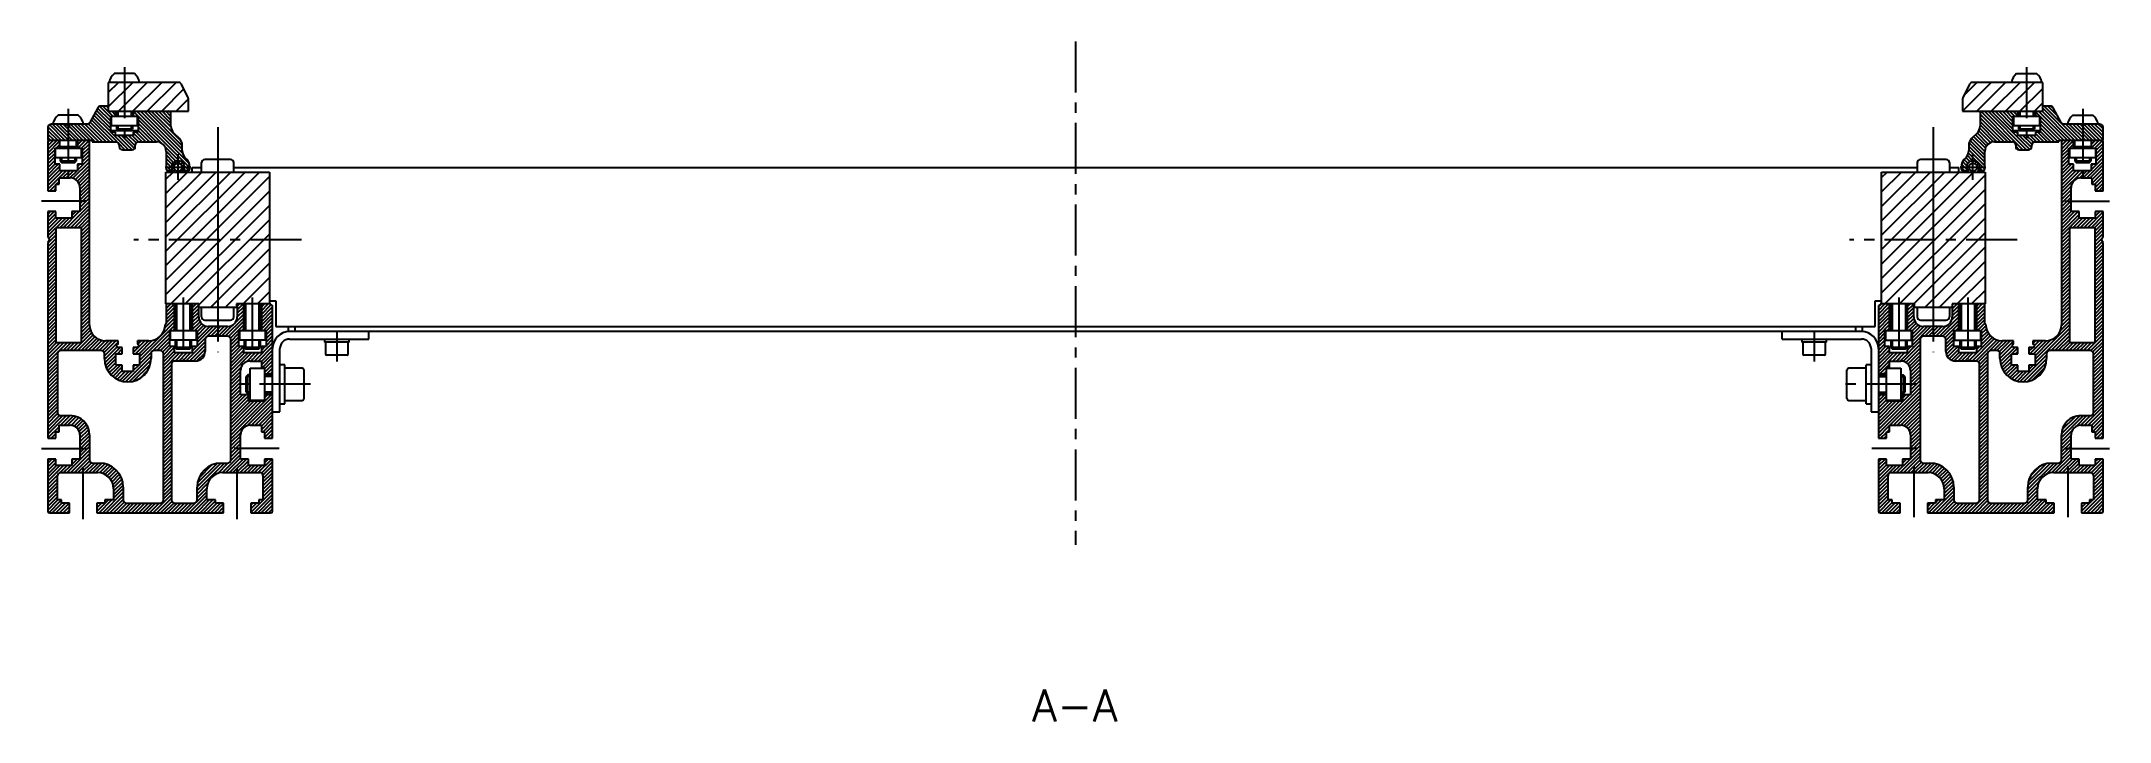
# Model space of a CAD drawing. Extents: x -10 to 4758, y -8 to 1151.
# Drawn here: x 4114 to 4758, y 3 to 215 of the extents above; entities that cross this region are included whole.
import ezdxf

# ---------------------------------------------------------------- set-up
doc = ezdxf.new("R2010")
doc.units = 0
doc.header["$LTSCALE"] = 0.5
doc.linetypes.add('CENTER', pattern=[50.8, 31.75, -6.35, 6.35, -6.35])
for name, color, linetype in [('MSM_CENTER', 1, 'CENTER'), ('MSM_CONTINUOUS', 7, 'CONTINUOUS'), ('MSM_NARROW', 5, 'CONTINUOUS'), ('MSM_PART_NUMBER', 7, 'CONTINUOUS')]:
    doc.layers.add(name, color=color, linetype=linetype)
doc.styles.get("Standard").update_dxf_attribs({"font": 'txt.shx', "height": 10, "bigfont": 'bigfont.shx'})

# ---------------------------------------------------------------- blocks, each defined once
blk = doc.blocks.new('*U90')
at = {"layer": 'MSM_PART_NUMBER'}
blk.add_text('A-A', height=10, dxfattribs=at).set_placement((4422.38, 3))

msp = doc.modelspace()

# ---------------------------------------------------------------- linework, layer by layer
at = {"layer": 'MSM_CENTER'}
for p, q in [((4435.85, 214.75), (4435.85, 58)), ((4139.7, 206.75), (4139.7, 183.5)), ((4732, 206.75), (4732, 183.5)), ((4122.2, 193.75), (4122.2, 172.5)), ((4749.5, 193.75), (4749.5, 172.5)), ((4168.75, 188), (4168.75, 118)), ((4702.95, 188), (4702.95, 118)), ((4152.4, 175.6), (4160.4, 175.6)), ((4156.4, 171.6), (4156.4, 179.6)), ((4711.3, 175.6), (4719.3, 175.6)), ((4715.3, 171.6), (4715.3, 179.6)), ((4127.85, 165), (4113.85, 165)), ((4743.85, 165), (4757.85, 165)), ((4194.85, 153), (4142.65, 153)), ((4729.05, 153), (4676.85, 153)), ((4158, 135), (4158, 115.75)), ((4179.5, 135), (4179.5, 115.75)), ((4692.2, 135), (4692.2, 115.75)), ((4713.7, 135), (4713.7, 115.75)), ((4205.85, 124.1), (4205.85, 115.1)), ((4665.85, 124.1), (4665.85, 115.1)), ((4197.65, 108), (4173.85, 108)), ((4697.85, 108), (4674.05, 108)), ((4113.85, 88), (4127.85, 88)), ((4187.85, 88), (4173.85, 88)), ((4697.85, 88), (4683.85, 88)), ((4743.85, 88), (4757.85, 88)), ((4126.85, 66), (4126.85, 82.5)), ((4174.85, 66), (4174.85, 82.5)), ((4696.85, 82.5), (4696.85, 66)), ((4744.85, 82.5), (4744.85, 66))]:
    msp.add_line(p, q, dxfattribs=at)
at = {"layer": 'MSM_CONTINUOUS'}
for p, q in [((4134.7, 202), (4134.7, 193)), ((4156.58, 202), (4134.7, 202)), ((4142.82, 204.75), (4136.57, 204.75)), ((4159.59, 197.21), (4157.48, 201.45)), ((4714.22, 201.45), (4712.11, 197.21)), ((4737, 202), (4715.12, 202)), ((4728.87, 204.75), (4735.12, 204.75)), ((4737, 193), (4737, 202)), ((4131.42, 194.07), (4128.98, 189.53)), ((4134.7, 194.6), (4132.3, 194.6)), ((4159.7, 193), (4159.7, 196.76)), ((4712, 196.76), (4712, 193)), ((4739.4, 194.6), (4737, 194.6)), ((4742.72, 189.53), (4740.28, 194.07)), ((4115.9, 188), (4115.9, 184)), ((4128.1, 189), (4116.9, 189)), ((4125.32, 191.75), (4119.07, 191.75)), ((4122.2, 188.5), (4121.33, 189)), ((4123.07, 189), (4122.2, 188.5)), ((4134.7, 193), (4159.7, 193)), ((4135.45, 191.5), (4143.95, 191.5)), ((4135.45, 186.5), (4135.45, 191.5)), ((4135.45, 187), (4143.95, 187)), ((4135.7, 188.5), (4135.7, 191.5)), ((4143.7, 188.5), (4135.7, 188.5)), ((4136.95, 191.5), (4136.95, 193)), ((4137.2, 193), (4137.2, 191.5)), ((4137.2, 188.5), (4137.2, 187.43)), ((4142.2, 187.43), (4137.2, 187.43)), ((4137.2, 187.43), (4137.63, 187)), ((4141.77, 187), (4142.2, 187.43)), ((4142.2, 191.5), (4142.2, 193)), ((4142.2, 188.5), (4142.2, 187.43)), ((4142.45, 193), (4142.45, 191.5)), ((4143.7, 191.5), (4143.7, 188.5)), ((4143.95, 191.5), (4143.95, 186.5)), ((4154.2, 188.34), (4154.2, 192)), ((4712, 193), (4737, 193)), ((4717.5, 192), (4717.5, 188.34)), ((4727.75, 191.5), (4736.25, 191.5)), ((4727.75, 186.5), (4727.75, 191.5)), ((4727.75, 187), (4736.25, 187)), ((4728, 188.5), (4728, 191.5)), ((4736, 188.5), (4728, 188.5)), ((4729.25, 191.5), (4729.25, 193)), ((4729.5, 193), (4729.5, 191.5)), ((4729.5, 188.5), (4729.5, 187.43)), ((4734.5, 187.43), (4729.5, 187.43)), ((4729.5, 187.43), (4729.93, 187)), ((4734.07, 187), (4734.5, 187.43)), ((4734.5, 191.5), (4734.5, 193)), ((4734.5, 188.5), (4734.5, 187.43)), ((4734.75, 193), (4734.75, 191.5)), ((4736, 191.5), (4736, 188.5)), ((4736.25, 191.5), (4736.25, 186.5)), ((4754.8, 189), (4743.6, 189)), ((4746.37, 191.75), (4752.62, 191.75)), ((4749.5, 188.5), (4748.63, 189)), ((4750.37, 189), (4749.5, 188.5)), ((4755.8, 184), (4755.8, 188)), ((4115.85, 183.5), (4115.85, 168.25)), ((4115.9, 184), (4129.7, 184)), ((4118.1, 176.5), (4118.1, 181.5)), ((4118.1, 181.5), (4126.6, 181.5)), ((4118.2, 178.5), (4118.2, 181.5)), ((4119.6, 181.5), (4119.6, 184)), ((4119.6, 182), (4124.8, 182)), ((4119.7, 182), (4119.7, 181.5)), ((4124.7, 181.5), (4124.7, 182)), ((4124.8, 182), (4124.8, 184)), ((4125.1, 184), (4125.1, 181.5)), ((4126.2, 181.5), (4126.2, 178.5)), ((4126.6, 181.5), (4126.6, 176.5)), ((4128.85, 126.51), (4128.85, 183.5)), ((4129.7, 184), (4129.7, 183.5)), ((4129.7, 183.5), (4137.1, 183.5)), ((4136.95, 186.5), (4135.45, 186.5)), ((4136.95, 185.5), (4136.95, 186.5)), ((4142.45, 185.5), (4136.95, 185.5)), ((4138.1, 182.5), (4138.1, 182)), ((4139.1, 181), (4142.1, 181)), ((4142.45, 186.5), (4142.45, 185.5)), ((4143.95, 186.5), (4142.45, 186.5)), ((4143.1, 182), (4143.1, 182.5)), ((4144.1, 183.5), (4149.7, 183.5)), ((4152.7, 180.5), (4152.7, 175.1)), ((4156.82, 184.48), (4155.08, 186.22)), ((4157.7, 180.74), (4157.7, 182.36)), ((4714, 182.36), (4714, 180.74)), ((4716.62, 186.22), (4714.88, 184.48)), ((4719, 175.1), (4719, 180.5)), ((4722, 183.5), (4727.6, 183.5)), ((4729.25, 186.5), (4727.75, 186.5)), ((4728.6, 182.5), (4728.6, 182)), ((4729.25, 185.5), (4729.25, 186.5)), ((4734.75, 185.5), (4729.25, 185.5)), ((4729.6, 181), (4732.6, 181)), ((4733.6, 182), (4733.6, 182.5)), ((4734.6, 183.5), (4742, 183.5)), ((4734.75, 186.5), (4734.75, 185.5)), ((4736.25, 186.5), (4734.75, 186.5)), ((4742, 184), (4755.8, 184)), ((4742, 183.5), (4742, 184)), ((4742.85, 183.5), (4742.85, 126.51)), ((4745.1, 181.5), (4753.6, 181.5)), ((4745.1, 176.5), (4745.1, 181.5)), ((4745.5, 178.5), (4745.5, 181.5)), ((4746.6, 181.5), (4746.6, 184)), ((4746.9, 184), (4746.9, 182)), ((4746.9, 182), (4752.1, 182)), ((4747, 182), (4747, 181.5)), ((4752, 181.5), (4752, 182)), ((4752.1, 184), (4752.1, 181.5)), ((4753.5, 181.5), (4753.5, 178.5)), ((4753.6, 181.5), (4753.6, 176.5)), ((4755.85, 168.25), (4755.85, 183.5)), ((4119.6, 176.5), (4118.1, 176.5)), ((4126.2, 178.5), (4118.2, 178.5)), ((4119.6, 174.5), (4119.6, 176.5)), ((4125.1, 174.5), (4119.6, 174.5)), ((4119.7, 178.5), (4119.7, 177.43)), ((4124.7, 177.43), (4119.7, 177.43)), ((4119.7, 177.43), (4120.13, 177)), ((4120.13, 177), (4124.27, 177)), ((4124.27, 177), (4124.7, 177.43)), ((4124.7, 178.5), (4124.7, 177.43)), ((4126.6, 176.5), (4125.1, 176.5)), ((4125.1, 176.5), (4125.1, 174.5)), ((4152.65, 174.08), (4184.85, 174.08)), ((4152.65, 133), (4152.65, 174.08)), ((4153.2, 174.6), (4154.31, 174.6)), ((4158.49, 174.6), (4159.6, 174.6)), ((4160.1, 175.1), (4160.1, 175.6)), ((4160.85, 174.08), (4160.85, 175.5)), ((4160.85, 175.5), (4163.75, 175.5)), ((4163.75, 174.08), (4163.75, 177)), ((4172.75, 178), (4164.75, 178)), ((4168.75, 174.08), (4168.75, 131.92)), ((4173.75, 174.08), (4173.75, 177)), ((4173.75, 175.5), (4697.95, 175.5)), ((4184.85, 174.08), (4184.85, 133)), ((4686.85, 174.08), (4719.05, 174.08)), ((4686.85, 133), (4686.85, 174.08)), ((4697.95, 177), (4697.95, 174.08)), ((4706.95, 178), (4698.95, 178)), ((4702.95, 174.08), (4702.95, 131.92)), ((4707.95, 177), (4707.95, 174.08)), ((4707.95, 175.5), (4710.85, 175.5)), ((4710.85, 174.08), (4710.85, 175.5)), ((4711.6, 175.6), (4711.6, 175.1)), ((4712.1, 174.6), (4713.21, 174.6)), ((4717.39, 174.6), (4718.5, 174.6)), ((4719.05, 174.08), (4719.05, 133)), ((4746.6, 176.5), (4745.1, 176.5)), ((4753.5, 178.5), (4745.5, 178.5)), ((4746.6, 174.5), (4746.6, 176.5)), ((4752.1, 174.5), (4746.6, 174.5)), ((4747, 178.5), (4747, 177.43)), ((4752, 177.43), (4747, 177.43)), ((4747, 177.43), (4747.43, 177)), ((4747.43, 177), (4751.57, 177)), ((4751.57, 177), (4752, 177.43)), ((4752, 178.5), (4752, 177.43)), ((4752.1, 176.5), (4752.1, 174.5)), ((4753.6, 176.5), (4752.1, 176.5)), ((4115.85, 168.25), (4118.35, 168.25)), ((4118.35, 168.25), (4118.35, 170.25)), ((4118.35, 170.25), (4119.35, 170.25)), ((4119.35, 170.25), (4119.35, 172.25)), ((4119.35, 172.25), (4122.85, 172.25)), ((4125.85, 169.25), (4125.85, 161.75)), ((4745.85, 161.75), (4745.85, 169.25)), ((4748.85, 172.25), (4752.35, 172.25)), ((4752.35, 172.25), (4752.35, 170.25)), ((4752.35, 170.25), (4753.35, 170.25)), ((4753.35, 170.25), (4753.35, 168.25)), ((4753.35, 168.25), (4755.85, 168.25)), ((4118.35, 161.75), (4115.85, 161.75)), ((4115.85, 161.75), (4115.85, 153.87)), ((4118.35, 159.75), (4118.35, 161.75)), ((4125.85, 161.75), (4123.35, 161.75)), ((4123.35, 161.75), (4123.35, 159.75)), ((4748.35, 161.75), (4745.85, 161.75)), ((4748.35, 159.75), (4748.35, 161.75)), ((4755.85, 161.75), (4753.35, 161.75)), ((4753.35, 161.75), (4753.35, 159.75)), ((4755.85, 153.87), (4755.85, 161.75)), ((4123.35, 159.75), (4118.35, 159.75)), ((4118.35, 156.75), (4118.35, 121)), ((4126.35, 156.75), (4118.35, 156.75)), ((4126.35, 121), (4126.35, 156.75)), ((4753.35, 156.75), (4745.35, 156.75)), ((4745.35, 156.75), (4745.35, 121)), ((4753.35, 159.75), (4748.35, 159.75)), ((4753.35, 121), (4753.35, 156.75)), ((4115.85, 153.87), (4116.35, 153)), ((4116.35, 153), (4115.85, 152.13)), ((4115.85, 152.13), (4115.85, 91.25)), ((4755.35, 153), (4755.85, 153.87)), ((4755.85, 152.13), (4755.35, 153)), ((4755.85, 91.25), (4755.85, 152.13)), ((4162.85, 133), (4152.65, 133)), ((4152.75, 133), (4152.75, 126.91)), ((4155.35, 124.75), (4155.35, 133)), ((4155.5, 133), (4155.5, 124.75)), ((4160.5, 124.75), (4160.5, 133)), ((4160.85, 133), (4160.85, 124.75)), ((4162.85, 129), (4162.85, 133)), ((4174.65, 131.92), (4162.85, 131.92)), ((4163.75, 129), (4163.75, 131.92)), ((4173.75, 129), (4173.75, 131.92)), ((4174.65, 133), (4174.65, 131.92)), ((4184.85, 133), (4174.65, 133)), ((4174.85, 133), (4174.85, 129)), ((4176.85, 124.75), (4176.85, 133)), ((4177, 133), (4177, 124.75)), ((4182, 124.75), (4182, 133)), ((4182.35, 133), (4182.35, 124.75)), ((4184.85, 134), (4186.85, 134)), ((4185.85, 91.25), (4185.85, 132)), ((4186.85, 134), (4186.85, 126)), ((4684.85, 126), (4684.85, 134)), ((4684.85, 134), (4686.85, 134)), ((4685.85, 132), (4685.85, 91.25)), ((4697.05, 133), (4686.85, 133)), ((4689.35, 124.75), (4689.35, 133)), ((4689.7, 133), (4689.7, 124.75)), ((4694.7, 124.75), (4694.7, 133)), ((4694.85, 133), (4694.85, 124.75)), ((4696.85, 129), (4696.85, 133)), ((4697.05, 131.92), (4697.05, 133)), ((4708.85, 131.92), (4697.05, 131.92)), ((4697.95, 131.92), (4697.95, 129)), ((4707.95, 131.92), (4707.95, 129)), ((4708.85, 133), (4708.85, 129)), ((4719.05, 133), (4708.85, 133)), ((4710.85, 124.75), (4710.85, 133)), ((4711.2, 133), (4711.2, 124.75)), ((4716.2, 124.75), (4716.2, 133)), ((4716.35, 133), (4716.35, 124.75)), ((4718.95, 126.91), (4718.95, 133)), ((4153.85, 124.75), (4162.35, 124.75)), ((4153.85, 119.75), (4153.85, 124.75)), ((4154, 124.75), (4154, 121.75)), ((4162, 124.75), (4162, 121.75)), ((4162.35, 124.75), (4162.35, 119.75)), ((4164.75, 128), (4172.75, 128)), ((4171.85, 126), (4165.85, 126)), ((4171.85, 123), (4165.85, 123)), ((4175.35, 119.75), (4175.35, 124.75)), ((4175.35, 124.75), (4183.85, 124.75)), ((4175.5, 124.75), (4175.5, 121.75)), ((4183.5, 124.75), (4183.5, 121.75)), ((4183.85, 124.75), (4183.85, 119.75)), ((4186.85, 126), (4684.85, 126)), ((4190.85, 124.4), (4190.85, 126)), ((4680.85, 124.4), (4190.85, 124.4)), ((4192.85, 124.4), (4192.85, 126)), ((4215.85, 122.1), (4215.85, 124.4)), ((4655.85, 122.1), (4655.85, 124.4)), ((4678.85, 124.4), (4678.85, 126)), ((4680.85, 124.4), (4680.85, 126)), ((4687.85, 124.75), (4696.35, 124.75)), ((4687.85, 119.75), (4687.85, 124.75)), ((4688.2, 121.75), (4688.2, 124.75)), ((4696.2, 121.75), (4696.2, 124.75)), ((4696.35, 124.75), (4696.35, 119.75)), ((4698.95, 128), (4706.95, 128)), ((4705.85, 126), (4699.85, 126)), ((4705.85, 123), (4699.85, 123)), ((4709.35, 124.75), (4717.85, 124.75)), ((4709.35, 119.75), (4709.35, 124.75)), ((4709.7, 121.75), (4709.7, 124.75)), ((4717.7, 121.75), (4717.7, 124.75)), ((4717.85, 124.75), (4717.85, 119.75)), ((4118.35, 121), (4126.35, 121)), ((4118.85, 117.5), (4118.85, 99.25)), ((4132.5, 118.5), (4119.85, 118.5)), ((4133.5, 116), (4133.5, 117.5)), ((4137.75, 121.51), (4133.85, 121.51)), ((4137.05, 114.01), (4137.05, 117.51)), ((4137.05, 117.51), (4139.05, 117.51)), ((4137.75, 120.51), (4137.75, 121.51)), ((4139.05, 119.51), (4137.75, 119.51)), ((4139.05, 117.51), (4139.05, 119.51)), ((4142.45, 119.51), (4142.45, 117.51)), ((4143.75, 119.51), (4142.45, 119.51)), ((4142.45, 117.51), (4144.45, 117.51)), ((4143.75, 121.51), (4143.75, 120.51)), ((4147.35, 121.51), (4143.75, 121.51)), ((4144.45, 117.51), (4144.45, 114.01)), ((4148, 117.5), (4148, 116)), ((4150.85, 118.5), (4149, 118.5)), ((4151.85, 72), (4151.85, 117.5)), ((4155.35, 119.75), (4153.85, 119.75)), ((4162, 121.75), (4154, 121.75)), ((4155.35, 117.75), (4155.35, 119.75)), ((4160.85, 117.75), (4155.35, 117.75)), ((4155.5, 121.75), (4155.5, 119.43)), ((4160.5, 119.43), (4155.5, 119.43)), ((4155.5, 119.43), (4155.93, 119)), ((4155.93, 119), (4160.07, 119)), ((4160.07, 119), (4160.5, 119.43)), ((4160.5, 121.75), (4160.5, 119.43)), ((4160.85, 119.75), (4160.85, 117.75)), ((4162.35, 119.75), (4160.85, 119.75)), ((4164.85, 122), (4164.85, 118.25)), ((4172.85, 84.5), (4172.85, 122)), ((4176.85, 119.75), (4175.35, 119.75)), ((4183.5, 121.75), (4175.5, 121.75)), ((4176.85, 117.75), (4176.85, 119.75)), ((4182.35, 117.75), (4176.85, 117.75)), ((4177, 121.75), (4177, 119.43)), ((4182, 119.43), (4177, 119.43)), ((4177, 119.43), (4177.43, 119)), ((4177.43, 119), (4181.57, 119)), ((4181.57, 119), (4182, 119.43)), ((4182, 121.75), (4182, 119.43)), ((4182.35, 119.75), (4182.35, 117.75)), ((4183.85, 119.75), (4182.35, 119.75)), ((4188.15, 99.4), (4188.15, 119.1)), ((4191.15, 122.1), (4215.85, 122.1)), ((4202.05, 122.1), (4202.05, 121.1)), ((4209.65, 121.1), (4202.05, 121.1)), ((4202.35, 121.1), (4202.35, 117.5)), ((4208.95, 117.1), (4202.75, 117.1)), ((4209.35, 117.5), (4209.35, 121.1)), ((4209.65, 121.1), (4209.65, 122.1)), ((4655.85, 122.1), (4680.55, 122.1)), ((4662.05, 122.1), (4662.05, 121.1)), ((4669.65, 121.1), (4662.05, 121.1)), ((4662.35, 121.1), (4662.35, 117.5)), ((4668.95, 117.1), (4662.75, 117.1)), ((4669.35, 117.5), (4669.35, 121.1)), ((4669.65, 121.1), (4669.65, 122.1)), ((4683.55, 119.1), (4683.55, 99.4)), ((4689.35, 119.75), (4687.85, 119.75)), ((4688.2, 121.75), (4696.2, 121.75)), ((4689.35, 117.75), (4689.35, 119.75)), ((4694.85, 117.75), (4689.35, 117.75)), ((4689.7, 121.75), (4689.7, 119.43)), ((4694.7, 119.43), (4689.7, 119.43)), ((4689.7, 119.43), (4690.13, 119)), ((4690.13, 119), (4694.27, 119)), ((4694.27, 119), (4694.7, 119.43)), ((4694.7, 121.75), (4694.7, 119.43)), ((4694.85, 119.75), (4694.85, 117.75)), ((4696.35, 119.75), (4694.85, 119.75)), ((4698.85, 122), (4698.85, 84.5)), ((4706.85, 118.25), (4706.85, 122)), ((4710.85, 119.75), (4709.35, 119.75)), ((4709.7, 121.75), (4717.7, 121.75)), ((4710.85, 117.75), (4710.85, 119.75)), ((4716.35, 117.75), (4710.85, 117.75)), ((4711.2, 121.75), (4711.2, 119.43)), ((4716.2, 119.43), (4711.2, 119.43)), ((4711.2, 119.43), (4711.63, 119)), ((4711.63, 119), (4715.77, 119)), ((4715.77, 119), (4716.2, 119.43)), ((4716.2, 121.75), (4716.2, 119.43)), ((4716.35, 119.75), (4716.35, 117.75)), ((4717.85, 119.75), (4716.35, 119.75)), ((4719.85, 117.5), (4719.85, 72)), ((4722.7, 118.5), (4720.85, 118.5)), ((4723.7, 116), (4723.7, 117.5)), ((4727.95, 121.51), (4724.35, 121.51)), ((4727.25, 117.51), (4729.25, 117.51)), ((4727.25, 114.01), (4727.25, 117.51)), ((4727.95, 120.51), (4727.95, 121.51)), ((4729.25, 119.51), (4727.95, 119.51)), ((4729.25, 117.51), (4729.25, 119.51)), ((4732.65, 119.51), (4732.65, 117.51)), ((4733.95, 119.51), (4732.65, 119.51)), ((4732.65, 117.51), (4734.65, 117.51)), ((4733.95, 121.51), (4733.95, 120.51)), ((4737.85, 121.51), (4733.95, 121.51)), ((4734.65, 117.51), (4734.65, 114.01)), ((4738.2, 117.5), (4738.2, 116)), ((4751.85, 118.5), (4739.2, 118.5)), ((4745.35, 121), (4753.35, 121)), ((4752.85, 99.25), (4752.85, 117.5)), ((4139.05, 114.01), (4137.05, 114.01)), ((4139.05, 112.01), (4139.05, 114.01)), ((4142.45, 112.01), (4139.05, 112.01)), ((4142.45, 114.01), (4142.45, 112.01)), ((4144.45, 114.01), (4142.45, 114.01)), ((4154.35, 114.25), (4154.35, 72)), ((4161.85, 115.25), (4155.35, 115.25)), ((4175.85, 104.75), (4175.85, 112.25)), ((4178.19, 111), (4177.65, 110.46)), ((4177.65, 105.54), (4177.65, 110.46)), ((4178.85, 111), (4178.19, 111)), ((4178.19, 105), (4178.19, 111)), ((4178.85, 115.25), (4182.35, 115.25)), ((4178.85, 103), (4178.85, 113)), ((4178.85, 113), (4183.35, 113)), ((4182.35, 115.25), (4182.35, 113.25)), ((4182.35, 113.25), (4183.35, 113.25)), ((4183.35, 113.25), (4183.35, 102.75)), ((4183.35, 111.25), (4185.85, 111.25)), ((4185.85, 111), (4183.35, 111)), ((4189.65, 114.1), (4188.15, 114.1)), ((4189.65, 101.9), (4189.65, 114.1)), ((4195.05, 113), (4189.65, 113)), ((4195.65, 103.6), (4195.65, 112.4)), ((4676.05, 103.6), (4676.05, 112.4)), ((4682.05, 113), (4676.65, 113)), ((4682.05, 101.9), (4682.05, 114.1)), ((4683.55, 114.1), (4682.05, 114.1)), ((4685.85, 111.25), (4688.35, 111.25)), ((4688.35, 111), (4685.85, 111)), ((4688.35, 102.75), (4688.35, 113.25)), ((4688.35, 113.25), (4689.35, 113.25)), ((4688.35, 113), (4692.85, 113)), ((4689.35, 115.25), (4692.85, 115.25)), ((4689.35, 113.25), (4689.35, 115.25)), ((4692.85, 113), (4692.85, 103)), ((4692.85, 111), (4693.51, 111)), ((4694.05, 110.46), (4693.51, 111)), ((4693.51, 111), (4693.51, 105)), ((4694.05, 110.46), (4694.05, 105.54)), ((4695.85, 112.25), (4695.85, 104.75)), ((4716.35, 115.25), (4709.85, 115.25)), ((4717.35, 72), (4717.35, 114.25)), ((4729.25, 114.01), (4727.25, 114.01)), ((4729.25, 112.01), (4729.25, 114.01)), ((4732.65, 112.01), (4729.25, 112.01)), ((4732.65, 114.01), (4732.65, 112.01)), ((4734.65, 114.01), (4732.65, 114.01)), ((4178.35, 104.75), (4175.85, 104.75)), ((4177.65, 105.54), (4178.19, 105)), ((4178.85, 105), (4178.19, 105)), ((4178.35, 102.75), (4178.35, 104.75)), ((4183.35, 105), (4185.85, 105)), ((4185.85, 104.75), (4183.35, 104.75)), ((4685.85, 105), (4688.35, 105)), ((4688.35, 104.75), (4685.85, 104.75)), ((4692.85, 105), (4693.51, 105)), ((4693.35, 104.75), (4693.35, 102.75)), ((4695.85, 104.75), (4693.35, 104.75)), ((4693.51, 105), (4694.05, 105.54)), ((4119.85, 98.25), (4122.85, 98.25)), ((4183.35, 102.75), (4178.35, 102.75)), ((4183.35, 103), (4178.85, 103)), ((4185.85, 99.4), (4188.15, 99.4)), ((4188.15, 101.9), (4189.65, 101.9)), ((4189.65, 103), (4195.05, 103)), ((4676.65, 103), (4682.05, 103)), ((4682.05, 101.9), (4683.55, 101.9)), ((4683.55, 99.4), (4685.85, 99.4)), ((4692.85, 103), (4688.35, 103)), ((4693.35, 102.75), (4688.35, 102.75)), ((4748.85, 98.25), (4751.85, 98.25)), ((4115.85, 91.25), (4118.35, 91.25)), ((4118.35, 93.25), (4119.35, 93.25)), ((4118.35, 91.25), (4118.35, 93.25)), ((4119.35, 95.25), (4122.85, 95.25)), ((4119.35, 93.25), (4119.35, 95.25)), ((4125.85, 92.25), (4125.85, 84.75)), ((4128.85, 92.25), (4128.85, 84.5)), ((4175.85, 84.75), (4175.85, 92.25)), ((4178.85, 95.25), (4182.35, 95.25)), ((4182.35, 95.25), (4182.35, 93.25)), ((4182.35, 93.25), (4183.35, 93.25)), ((4183.35, 93.25), (4183.35, 91.25)), ((4183.35, 91.25), (4185.85, 91.25)), ((4685.85, 91.25), (4688.35, 91.25)), ((4688.35, 91.25), (4688.35, 93.25)), ((4688.35, 93.25), (4689.35, 93.25)), ((4689.35, 95.25), (4692.85, 95.25)), ((4689.35, 93.25), (4689.35, 95.25)), ((4695.85, 92.25), (4695.85, 84.75)), ((4742.85, 84.5), (4742.85, 92.25)), ((4745.85, 84.75), (4745.85, 92.25)), ((4748.85, 95.25), (4752.35, 95.25)), ((4752.35, 95.25), (4752.35, 93.25)), ((4752.35, 93.25), (4753.35, 93.25)), ((4753.35, 93.25), (4753.35, 91.25)), ((4753.35, 91.25), (4755.85, 91.25)), ((4115.85, 84.75), (4115.85, 68.5)), ((4118.35, 84.75), (4115.85, 84.75)), ((4118.35, 82.75), (4118.35, 84.75)), ((4123.35, 84.75), (4123.35, 82.75)), ((4125.85, 84.75), (4123.35, 84.75)), ((4178.35, 84.75), (4175.85, 84.75)), ((4178.35, 82.75), (4178.35, 84.75)), ((4183.35, 84.75), (4183.35, 82.75)), ((4185.85, 84.75), (4183.35, 84.75)), ((4185.85, 68.5), (4185.85, 84.75)), ((4685.85, 84.75), (4685.85, 68.5)), ((4688.35, 84.75), (4685.85, 84.75)), ((4688.35, 82.75), (4688.35, 84.75)), ((4693.35, 84.75), (4693.35, 82.75)), ((4695.85, 84.75), (4693.35, 84.75)), ((4748.35, 84.75), (4745.85, 84.75)), ((4748.35, 82.75), (4748.35, 84.75)), ((4753.35, 84.75), (4753.35, 82.75)), ((4755.85, 84.75), (4753.35, 84.75)), ((4755.85, 68.5), (4755.85, 84.75)), ((4123.35, 82.75), (4118.35, 82.75)), ((4118.85, 72), (4118.85, 79.5)), ((4119.85, 80.5), (4131.35, 80.5)), ((4129.85, 83.5), (4131.85, 83.5)), ((4169.85, 83.5), (4171.85, 83.5)), ((4170.35, 80.5), (4181.85, 80.5)), ((4183.35, 82.75), (4178.35, 82.75)), ((4182.85, 79.5), (4182.85, 72)), ((4693.35, 82.75), (4688.35, 82.75)), ((4688.85, 72), (4688.85, 79.5)), ((4689.85, 80.5), (4701.35, 80.5)), ((4699.85, 83.5), (4701.85, 83.5)), ((4739.85, 83.5), (4741.85, 83.5)), ((4740.35, 80.5), (4751.85, 80.5)), ((4753.35, 82.75), (4748.35, 82.75)), ((4752.85, 79.5), (4752.85, 72)), ((4120.1, 72), (4118.85, 72)), ((4120.1, 71), (4120.1, 72)), ((4122.6, 71), (4120.1, 71)), ((4122.6, 68), (4122.6, 71)), ((4131.1, 71), (4131.1, 68)), ((4133.6, 71), (4131.1, 71)), ((4133.6, 72), (4133.6, 71)), ((4136.35, 72), (4133.6, 72)), ((4136.35, 75.5), (4136.35, 72)), ((4139.35, 76), (4139.35, 72)), ((4140.35, 71), (4150.85, 71)), ((4155.35, 71), (4161.35, 71)), ((4162.35, 72), (4162.35, 76)), ((4165.35, 72), (4165.35, 75.5)), ((4168.1, 72), (4165.35, 72)), ((4168.1, 71), (4168.1, 72)), ((4170.6, 71), (4168.1, 71)), ((4170.6, 68), (4170.6, 71)), ((4181.6, 71), (4179.1, 71)), ((4179.1, 71), (4179.1, 68)), ((4181.6, 72), (4181.6, 71)), ((4182.85, 72), (4181.6, 72)), ((4690.1, 72), (4688.85, 72)), ((4690.1, 71), (4690.1, 72)), ((4692.6, 71), (4690.1, 71)), ((4692.6, 68), (4692.6, 71)), ((4701.1, 71), (4701.1, 68)), ((4703.6, 71), (4701.1, 71)), ((4703.6, 72), (4703.6, 71)), ((4706.35, 72), (4703.6, 72)), ((4706.35, 75.5), (4706.35, 72)), ((4709.35, 76), (4709.35, 72)), ((4710.35, 71), (4716.35, 71)), ((4720.85, 71), (4731.35, 71)), ((4732.35, 72), (4732.35, 76)), ((4735.35, 72), (4735.35, 75.5)), ((4738.1, 72), (4735.35, 72)), ((4738.1, 71), (4738.1, 72)), ((4740.6, 71), (4738.1, 71)), ((4740.6, 68), (4740.6, 71)), ((4749.1, 71), (4749.1, 68)), ((4751.6, 71), (4749.1, 71)), ((4751.6, 72), (4751.6, 71)), ((4752.85, 72), (4751.6, 72)), ((4116.35, 68), (4122.6, 68)), ((4131.1, 68), (4170.6, 68)), ((4179.1, 68), (4185.35, 68)), ((4686.35, 68), (4692.6, 68)), ((4701.1, 68), (4740.6, 68)), ((4749.1, 68), (4755.35, 68))]:
    msp.add_line(p, q, dxfattribs=at)
for centre in [(4156.4, 175.6), (4715.3, 175.6)]:
    msp.add_circle(centre, 1.25, dxfattribs=at)
for centre, radius, start, end in [((4139.61, 201.1), 4.75, 129.77311, 169.06843), ((4139.79, 201.1), 4.75, 10.93157, 50.22689), ((4156.58, 201), 1, 26.56505, 90), ((4715.12, 201), 1, 90, 153.43495), ((4731.91, 201.1), 4.75, 129.77311, 169.06843), ((4732.09, 201.1), 4.75, 10.93157, 50.22689), ((4132.3, 193.6), 1, 90, 151.82141), ((4158.7, 196.76), 1, 360, 26.56505), ((4713, 196.76), 1, 153.43495, 180), ((4739.4, 193.6), 1, 28.17859, 90), ((4116.9, 188), 1, 90, 180), ((4122.11, 188.1), 4.75, 129.77311, 169.06843), ((4122.29, 188.1), 4.75, 10.93157, 50.22689), ((4128.1, 190), 1, 270, 331.82141), ((4153.2, 192), 1, 360, 90), ((4157.2, 188.34), 3, 180, 225), ((4714.5, 188.34), 3, 315, 0), ((4718.5, 192), 1, 90, 180), ((4743.6, 190), 1, 208.17859, 270), ((4749.41, 188.1), 4.75, 129.77311, 169.06843), ((4749.59, 188.1), 4.75, 10.93157, 50.22689), ((4754.8, 188), 1, 360, 90), ((4116.35, 183.5), 0.5, 90, 180), ((4128.35, 183.5), 0.5, 360, 90), ((4137.1, 182.5), 1, 360, 90), ((4139.1, 182), 1, 180, 270), ((4142.1, 182), 1, 270, 0), ((4144.1, 182.5), 1, 90, 180), ((4149.7, 180.5), 3, 0, 90), ((4154.7, 182.36), 3, 0, 45), ((4160.7, 180.74), 3, 180, 230.07449), ((4711, 180.74), 3, 309.9255, 360), ((4717, 182.36), 3, 135, 180), ((4722, 180.5), 3, 90, 180), ((4727.6, 182.5), 1, 360, 90), ((4729.6, 182), 1, 180, 270), ((4732.6, 182), 1, 270, 0), ((4734.6, 182.5), 1, 90, 180), ((4743.35, 183.5), 0.5, 90, 180), ((4755.35, 183.5), 0.5, 360, 90), ((4153.2, 175.1), 0.5, 180, 270), ((4154.31, 174.9), 0.3, 270, 333.34584), ((4156.4, 175.6), 2, 310.5358, 229.4642), ((4158.49, 174.9), 0.3, 206.65416, 270), ((4156.4, 175.6), 3.7, 360, 50.0745), ((4159.6, 175.1), 0.5, 270, 0), ((4164.75, 177), 1, 90, 180), ((4172.75, 177), 1, 0, 90), ((4698.95, 177), 1, 90, 180), ((4706.95, 177), 1, 0, 90), ((4715.3, 175.6), 3.7, 129.92551, 180), ((4712.1, 175.1), 0.5, 180, 270), ((4713.21, 174.9), 0.3, 270, 333.34584), ((4715.3, 175.6), 2, 310.5358, 229.4642), ((4717.39, 174.9), 0.3, 206.65416, 270), ((4718.5, 175.1), 0.5, 270, 360), ((4122.85, 169.25), 3, 360, 90), ((4748.85, 169.25), 3, 90, 180), ((4165.85, 129), 3, 180, 270), ((4164.75, 129), 1, 180, 270), ((4171.85, 129), 3, 270, 0), ((4172.75, 129), 1, 270, 360), ((4184.85, 132), 1, 360, 90), ((4686.85, 132), 1, 90, 180), ((4699.85, 129), 3, 180, 270), ((4698.95, 129), 1, 180, 270), ((4705.85, 129), 3, 270, 0), ((4706.95, 129), 1, 270, 360), ((4133.85, 126.51), 5, 180, 270), ((4147.35, 126.51), 5, 270, 360), ((4151.87, 127.38), 1, 298.57006, 331.42994), ((4165.85, 122), 1, 90, 180), ((4171.85, 122), 1, 360, 90), ((4191.15, 119.1), 5.3, 90, 180), ((4680.55, 119.1), 5.3, 0, 90), ((4699.85, 122), 1, 90, 180), ((4705.85, 122), 1, 360, 90), ((4719.83, 127.38), 1, 208.57006, 241.42994), ((4724.35, 126.51), 5, 180, 270), ((4737.85, 126.51), 5, 270, 360), ((4119.85, 117.5), 1, 90, 180), ((4132.5, 117.5), 1, 0, 90), ((4140.75, 116), 7.25, 180, 0), ((4137.75, 120.01), 0.5, 90, 270), ((4143.75, 120.01), 0.5, 270, 90), ((4149, 117.5), 1, 90, 180), ((4150.85, 117.5), 1, 360, 90), ((4161.85, 118.25), 3, 270, 0), ((4191.15, 119.1), 3, 90, 180), ((4202.75, 117.5), 0.4, 180, 270), ((4208.95, 117.5), 0.4, 270, 0), ((4662.75, 117.5), 0.4, 180, 270), ((4668.95, 117.5), 0.4, 270, 0), ((4680.55, 119.1), 3, 360, 90), ((4709.85, 118.25), 3, 180, 270), ((4720.85, 117.5), 1, 90, 180), ((4722.7, 117.5), 1, 360, 90), ((4730.95, 116), 7.25, 180, 0), ((4727.95, 120.01), 0.5, 90, 270), ((4733.95, 120.01), 0.5, 270, 90), ((4739.2, 117.5), 1, 90, 180), ((4751.85, 117.5), 1, 360, 90), ((4155.35, 114.25), 1, 90, 180), ((4178.85, 112.25), 3, 90, 180), ((4195.05, 112.4), 0.6, 0, 90), ((4676.65, 112.4), 0.6, 90, 180), ((4692.85, 112.25), 3, 360, 90), ((4716.35, 114.25), 1, 360, 90), ((4195.05, 103.6), 0.6, 270, 360), ((4676.65, 103.6), 0.6, 180, 270), ((4119.85, 99.25), 1, 180, 270), ((4122.85, 92.25), 6, 0, 90), ((4748.85, 92.25), 6, 90, 180), ((4751.85, 99.25), 1, 270, 0), ((4122.85, 92.25), 3, 360, 90), ((4178.85, 92.25), 3, 90, 180), ((4692.85, 92.25), 3, 360, 90), ((4748.85, 92.25), 3, 90, 180), ((4129.85, 84.5), 1, 180, 270), ((4171.85, 84.5), 1, 270, 0), ((4699.85, 84.5), 1, 180, 270), ((4741.85, 84.5), 1, 270, 0), ((4119.85, 79.5), 1, 90, 180), ((4131.35, 75.5), 5, 0, 90), ((4131.85, 76), 7.5, 0, 90), ((4169.85, 76), 7.5, 90, 180), ((4170.35, 75.5), 5, 90, 180), ((4181.85, 79.5), 1, 360, 90), ((4689.85, 79.5), 1, 90, 180), ((4701.35, 75.5), 5, 0, 90), ((4701.85, 76), 7.5, 0, 90), ((4739.85, 76), 7.5, 90, 180), ((4740.35, 75.5), 5, 90, 180), ((4751.85, 79.5), 1, 360, 90), ((4140.35, 72), 1, 180, 270), ((4150.85, 72), 1, 270, 0), ((4155.35, 72), 1, 180, 270), ((4161.35, 72), 1, 270, 0), ((4710.35, 72), 1, 180, 270), ((4716.35, 72), 1, 270, 0), ((4720.85, 72), 1, 180, 270), ((4731.35, 72), 1, 270, 0), ((4116.35, 68.5), 0.5, 180, 270), ((4185.35, 68.5), 0.5, 270, 0), ((4686.35, 68.5), 0.5, 180, 270), ((4755.35, 68.5), 0.5, 270, 0)]:
    msp.add_arc(centre, radius, start, end, dxfattribs=at)
at = {"layer": 'MSM_NARROW'}
for p, q in [((4134.7, 198.84), (4137.86, 202)), ((4134.7, 194.35), (4142.35, 202)), ((4137.84, 193), (4146.84, 202)), ((4142.33, 193), (4151.33, 202)), ((4146.82, 193), (4155.82, 202)), ((4151.31, 193), (4158.24, 199.93)), ((4712, 193.03), (4720.97, 202)), ((4712.52, 198.04), (4716.48, 202)), ((4716.46, 193), (4725.46, 202)), ((4720.95, 193), (4729.95, 202)), ((4725.44, 193), (4734.44, 202)), ((4729.93, 193), (4737, 200.07)), ((4135.45, 188.81), (4130.99, 193.27)), ((4135.45, 189.93), (4131.38, 194)), ((4135.45, 191.05), (4131.96, 194.54)), ((4136.12, 191.5), (4133.02, 194.6)), ((4134.7, 194.05), (4134.15, 194.6)), ((4155.8, 193), (4159.69, 196.89)), ((4734.42, 193), (4737, 195.58)), ((4746.94, 184), (4737, 193.94)), ((4748.06, 184), (4737.46, 194.6)), ((4741.64, 191.55), (4738.58, 194.6)), ((4740.34, 193.96), (4739.78, 194.52)), ((4118.93, 184), (4115.9, 187.03)), ((4120.05, 184), (4115.91, 188.14)), ((4121.17, 184), (4116.34, 188.83)), ((4122.3, 184), (4117.3, 189)), ((4123.42, 184), (4118.42, 189)), ((4124.54, 184), (4119.54, 189)), ((4125.66, 184), (4120.66, 189)), ((4126.79, 184), (4122.25, 188.53)), ((4127.91, 184), (4122.97, 188.94)), ((4129.03, 184), (4124.03, 189)), ((4130.65, 183.5), (4125.15, 189)), ((4131.78, 183.5), (4126.28, 189)), ((4132.9, 183.5), (4127.4, 189)), ((4134.02, 183.5), (4128.45, 189.07)), ((4135.14, 183.5), (4129.03, 189.61)), ((4136.27, 183.5), (4129.42, 190.35)), ((4137.45, 183.43), (4129.81, 191.08)), ((4135.45, 186.56), (4130.2, 191.81)), ((4135.45, 187.68), (4130.6, 192.54)), ((4136.95, 191.8), (4135.75, 193)), ((4136.95, 192.92), (4136.87, 193)), ((4137.63, 193), (4137.63, 191.5)), ((4137.63, 188.5), (4137.63, 187)), ((4141.77, 193), (4141.77, 191.5)), ((4141.77, 188.5), (4141.77, 187)), ((4142.86, 191.5), (4142.45, 191.91)), ((4160.1, 175.38), (4142.48, 193)), ((4159.95, 176.66), (4143.6, 193)), ((4151.36, 182.99), (4143.95, 190.41)), ((4149.74, 183.5), (4143.95, 189.29)), ((4148.61, 183.5), (4143.95, 188.16)), ((4147.49, 183.5), (4143.95, 187.04)), ((4157.82, 179.91), (4144.73, 193)), ((4157.7, 181.15), (4145.85, 193)), ((4157.7, 182.27), (4146.97, 193)), ((4157.37, 183.72), (4148.09, 193)), ((4154.22, 188), (4149.22, 193)), ((4154.2, 189.14), (4150.34, 193)), ((4154.2, 190.26), (4151.46, 193)), ((4154.2, 191.38), (4152.58, 193)), ((4720.76, 183.23), (4717.12, 186.88)), ((4721.64, 183.48), (4717.43, 187.69)), ((4724.99, 183.5), (4717.5, 190.99)), ((4723.86, 183.5), (4717.5, 189.86)), ((4722.74, 183.5), (4717.5, 188.74)), ((4726.11, 183.5), (4717.51, 192.1)), ((4727.23, 183.5), (4717.92, 192.81)), ((4730.85, 181), (4718.85, 193)), ((4731.98, 181), (4719.98, 193)), ((4733.01, 181.09), (4721.1, 193)), ((4727.75, 187.47), (4722.22, 193)), ((4727.75, 188.59), (4723.34, 193)), ((4727.75, 189.72), (4724.47, 193)), ((4727.75, 190.84), (4725.59, 193)), ((4728.21, 191.5), (4726.71, 193)), ((4729.25, 191.58), (4727.83, 193)), ((4729.25, 192.71), (4728.96, 193)), ((4729.93, 193), (4729.93, 191.5)), ((4729.93, 188.5), (4729.93, 187)), ((4734.07, 193), (4734.07, 191.5)), ((4734.07, 188.5), (4734.07, 187)), ((4736.07, 191.5), (4734.75, 192.82)), ((4734.95, 191.5), (4734.75, 191.7)), ((4744.69, 184), (4735.69, 193)), ((4743.57, 184), (4736.25, 191.32)), ((4742.45, 184), (4736.25, 190.2)), ((4741.82, 183.5), (4736.25, 189.07)), ((4740.7, 183.5), (4736.25, 187.95)), ((4739.58, 183.5), (4736.25, 186.83)), ((4745.81, 184), (4736.81, 193)), ((4749.18, 184), (4744.18, 189)), ((4750.3, 184), (4745.3, 189)), ((4751.43, 184), (4746.43, 189)), ((4752.55, 184), (4747.55, 189)), ((4753.67, 184), (4748.72, 188.95)), ((4754.79, 184), (4750, 188.79)), ((4755.8, 184.12), (4750.92, 189)), ((4755.8, 185.24), (4752.04, 189)), ((4755.8, 186.36), (4753.16, 189)), ((4755.8, 187.49), (4754.29, 189)), ((4115.85, 183.36), (4116.49, 184)), ((4115.85, 182.24), (4117.61, 184)), ((4115.85, 181.11), (4118.74, 184)), ((4115.85, 179.99), (4119.6, 183.74)), ((4115.85, 178.87), (4118.1, 181.12)), ((4117.81, 184), (4115.9, 185.91)), ((4116.68, 184), (4115.9, 184.78)), ((4118.48, 181.5), (4119.6, 182.62)), ((4120.13, 182), (4120.13, 181.5)), ((4124.27, 182), (4124.27, 181.5)), ((4125.1, 183.63), (4125.47, 184)), ((4125.1, 182.5), (4126.6, 184)), ((4125.22, 181.5), (4127.72, 184)), ((4126.34, 181.5), (4128.7, 183.86)), ((4126.6, 180.64), (4128.85, 182.89)), ((4126.6, 179.51), (4128.85, 181.76)), ((4126.6, 178.39), (4128.85, 180.64)), ((4141.01, 181), (4135.51, 186.5)), ((4136.95, 186.18), (4136.63, 186.5)), ((4142.13, 181), (4137.63, 185.5)), ((4139.89, 181), (4138.03, 182.85)), ((4138.67, 181.1), (4138.2, 181.57)), ((4142.88, 181.38), (4138.76, 185.5)), ((4143.1, 182.28), (4139.88, 185.5)), ((4143.35, 183.15), (4141, 185.5)), ((4144.12, 183.5), (4142.12, 185.5)), ((4145.25, 183.5), (4142.45, 186.3)), ((4146.37, 183.5), (4143.37, 186.5)), ((4156.8, 177.56), (4152.19, 182.16)), ((4155.75, 177.49), (4152.7, 180.54)), ((4719, 177.14), (4714, 182.14)), ((4719, 176.02), (4714, 181.02)), ((4719, 178.26), (4714.11, 183.15)), ((4719, 179.38), (4714.45, 183.93)), ((4719, 180.51), (4714.95, 184.55)), ((4719.16, 181.47), (4715.51, 185.11)), ((4719.54, 182.21), (4716.08, 185.68)), ((4720.07, 182.8), (4716.64, 186.24)), ((4729.73, 181), (4728.6, 182.13)), ((4729.25, 185.97), (4728.72, 186.5)), ((4733.54, 181.68), (4729.72, 185.5)), ((4733.63, 182.72), (4730.84, 185.5)), ((4734.1, 183.37), (4731.97, 185.5)), ((4735.09, 183.5), (4733.09, 185.5)), ((4736.21, 183.5), (4734.21, 185.5)), ((4737.33, 183.5), (4734.75, 186.08)), ((4738.46, 183.5), (4735.46, 186.5)), ((4741.95, 183.5), (4742, 183.55)), ((4742.85, 183.47), (4743.38, 184)), ((4742.85, 182.35), (4744.5, 184)), ((4742.85, 181.23), (4745.62, 184)), ((4742.85, 180.1), (4746.6, 183.85)), ((4742.85, 178.98), (4745.1, 181.23)), ((4745.37, 181.5), (4746.6, 182.73)), ((4746.49, 181.5), (4746.6, 181.61)), ((4747.43, 182), (4747.43, 181.5)), ((4751.57, 182), (4751.57, 181.5)), ((4752.1, 181.5), (4754.6, 184)), ((4752.1, 182.62), (4753.48, 184)), ((4752.1, 183.74), (4752.36, 184)), ((4753.23, 181.5), (4755.64, 183.91)), ((4753.6, 180.75), (4755.85, 183)), ((4753.6, 179.63), (4755.85, 181.88)), ((4753.6, 178.51), (4755.85, 180.76)), ((4115.85, 177.75), (4118.1, 180)), ((4115.85, 176.62), (4118.1, 178.87)), ((4115.85, 175.5), (4118.1, 177.75)), ((4115.85, 174.38), (4118.1, 176.63)), ((4115.85, 173.25), (4119.1, 176.5)), ((4115.85, 172.13), (4119.6, 175.88)), ((4115.85, 171.01), (4119.6, 174.76)), ((4115.85, 169.89), (4120.46, 174.5)), ((4115.85, 168.76), (4121.59, 174.5)), ((4120.13, 178.5), (4120.13, 177)), ((4120.46, 172.25), (4122.71, 174.5)), ((4121.58, 172.25), (4123.83, 174.5)), ((4122.7, 172.25), (4124.95, 174.5)), ((4123.7, 172.12), (4128.85, 177.27)), ((4124.27, 178.5), (4124.27, 177)), ((4124.47, 171.77), (4128.85, 176.15)), ((4125.08, 171.26), (4128.85, 175.03)), ((4125.1, 174.65), (4128.85, 178.4)), ((4125.1, 175.77), (4125.83, 176.5)), ((4125.53, 170.59), (4128.85, 173.91)), ((4126.6, 177.27), (4128.85, 179.52)), ((4152.65, 171.89), (4154.84, 174.08)), ((4152.65, 167.4), (4159.33, 174.08)), ((4152.65, 162.91), (4163.82, 174.08)), ((4152.65, 158.42), (4168.31, 174.08)), ((4152.65, 153.93), (4172.8, 174.08)), ((4152.65, 149.44), (4177.29, 174.08)), ((4152.65, 144.95), (4181.78, 174.08)), ((4155.04, 177.07), (4152.7, 179.41)), ((4154.57, 176.42), (4152.7, 178.29)), ((4154.4, 175.46), (4152.7, 177.17)), ((4154.15, 174.6), (4152.7, 176.05)), ((4152.96, 174.66), (4152.76, 174.86)), ((4154.42, 175.91), (4156.09, 177.58)), ((4154.53, 174.89), (4155.15, 175.51)), ((4154.97, 174.21), (4155.5, 174.74)), ((4155.96, 174.08), (4156.24, 174.36)), ((4156.49, 176.85), (4157.11, 177.47)), ((4157.09, 174.08), (4158.39, 175.38)), ((4157.26, 176.5), (4157.79, 177.03)), ((4157.64, 175.76), (4158.25, 176.36)), ((4158.64, 174.6), (4158.29, 174.95)), ((4159.74, 174.62), (4158.36, 176)), ((4686.85, 145.43), (4715.95, 174.54)), ((4686.85, 172.37), (4688.56, 174.08)), ((4686.85, 167.88), (4693.05, 174.08)), ((4686.85, 163.39), (4697.54, 174.08)), ((4686.85, 158.9), (4702.03, 174.08)), ((4686.85, 154.41), (4706.52, 174.08)), ((4686.85, 149.92), (4711.01, 174.08)), ((4712.56, 174.6), (4711.6, 175.56)), ((4713.46, 174.82), (4711.73, 176.55)), ((4713.35, 176.05), (4712.05, 177.36)), ((4713.71, 176.81), (4712.5, 178.02)), ((4714.31, 177.34), (4713.08, 178.57)), ((4713.33, 175.28), (4714.16, 176.11)), ((4715.18, 177.59), (4713.57, 179.2)), ((4713.63, 176.7), (4714.19, 177.27)), ((4713.65, 174.47), (4714.19, 175.02)), ((4718.97, 174.93), (4713.9, 179.99)), ((4714.38, 174.08), (4714.77, 174.47)), ((4714.79, 176.74), (4715.62, 177.57)), ((4715.88, 176.71), (4716.43, 177.25)), ((4716.36, 174.95), (4717.28, 175.86)), ((4716.43, 176.13), (4716.98, 176.68)), ((4718.17, 174.6), (4717.3, 175.48)), ((4742.85, 177.86), (4745.1, 180.11)), ((4742.85, 176.74), (4745.1, 178.99)), ((4742.85, 175.61), (4745.1, 177.86)), ((4742.85, 174.49), (4745.1, 176.74)), ((4742.85, 173.37), (4745.98, 176.5)), ((4742.85, 172.25), (4746.6, 176)), ((4742.85, 171.12), (4746.6, 174.87)), ((4742.85, 170), (4747.35, 174.5)), ((4742.85, 168.88), (4748.47, 174.5)), ((4742.85, 167.76), (4749.59, 174.5)), ((4747.43, 178.5), (4747.43, 177)), ((4748.44, 172.22), (4750.72, 174.5)), ((4749.59, 172.25), (4751.84, 174.5)), ((4750.71, 172.25), (4755.85, 177.39)), ((4751.57, 178.5), (4751.57, 177)), ((4751.83, 172.25), (4755.85, 176.27)), ((4752.1, 174.76), (4755.85, 178.51)), ((4752.1, 175.88), (4752.72, 176.5)), ((4752.35, 171.64), (4755.85, 175.14)), ((4752.35, 170.52), (4755.85, 174.02)), ((4753.6, 177.38), (4755.85, 179.63)), ((4116.46, 168.25), (4118.35, 170.14)), ((4117.58, 168.25), (4118.35, 169.02)), ((4118.46, 170.25), (4119.35, 171.14)), ((4125.8, 169.74), (4128.85, 172.78)), ((4125.85, 168.66), (4128.85, 171.66)), ((4125.85, 167.54), (4128.85, 170.54)), ((4125.85, 166.42), (4128.85, 169.42)), ((4125.85, 165.29), (4128.85, 168.29)), ((4152.65, 140.46), (4184.85, 172.66)), ((4152.65, 135.97), (4184.85, 168.17)), ((4686.85, 140.94), (4719.05, 173.14)), ((4686.85, 136.45), (4719.05, 168.65)), ((4742.85, 166.63), (4745.88, 169.66)), ((4742.85, 165.51), (4745.85, 168.51)), ((4753.2, 170.25), (4755.85, 172.9)), ((4753.35, 169.28), (4755.85, 171.78)), ((4753.45, 168.25), (4755.85, 170.65)), ((4754.57, 168.25), (4755.85, 169.53)), ((4755.69, 168.25), (4755.85, 168.41)), ((4115.85, 160.91), (4116.69, 161.75)), ((4115.85, 159.78), (4117.82, 161.75)), ((4115.85, 158.66), (4118.35, 161.16)), ((4120.67, 156.75), (4125.67, 161.75)), ((4121.8, 156.75), (4128.85, 163.8)), ((4122.92, 156.75), (4128.85, 162.68)), ((4123.35, 161.67), (4123.43, 161.75)), ((4123.35, 160.55), (4124.55, 161.75)), ((4124.04, 156.75), (4128.85, 161.56)), ((4125.85, 164.17), (4128.85, 167.17)), ((4125.85, 163.05), (4128.85, 166.05)), ((4125.85, 161.93), (4128.85, 164.93)), ((4154.17, 133), (4184.85, 163.68)), ((4687.89, 133), (4719.05, 164.16)), ((4742.85, 164.39), (4745.85, 167.39)), ((4742.85, 163.27), (4745.85, 166.27)), ((4742.85, 162.14), (4745.85, 165.14)), ((4742.85, 161.02), (4745.85, 164.02)), ((4742.85, 159.9), (4745.85, 162.9)), ((4742.85, 158.78), (4745.85, 161.78)), ((4742.85, 157.65), (4746.95, 161.75)), ((4742.85, 156.53), (4748.07, 161.75)), ((4750.93, 156.75), (4755.85, 161.67)), ((4753.35, 161.42), (4753.68, 161.75)), ((4753.35, 160.29), (4754.81, 161.75)), ((4115.85, 157.54), (4118.35, 160.04)), ((4115.85, 156.42), (4119.18, 159.75)), ((4115.85, 155.29), (4120.31, 159.75)), ((4115.85, 154.17), (4118.35, 156.67)), ((4116.15, 153.35), (4118.35, 155.55)), ((4118.43, 156.75), (4121.43, 159.75)), ((4119.55, 156.75), (4122.55, 159.75)), ((4125.16, 156.75), (4128.85, 160.44)), ((4126.29, 156.75), (4128.85, 159.31)), ((4126.35, 155.69), (4128.85, 158.19)), ((4126.35, 154.57), (4128.85, 157.07)), ((4126.35, 153.45), (4128.85, 155.95)), ((4126.35, 152.32), (4128.85, 154.82)), ((4158.66, 133), (4184.85, 159.19)), ((4160.85, 130.7), (4184.85, 154.7)), ((4692.38, 133), (4719.05, 159.67)), ((4696.87, 133), (4719.05, 155.18)), ((4742.85, 155.41), (4748.35, 160.91)), ((4742.85, 154.29), (4748.35, 159.79)), ((4742.85, 153.16), (4745.35, 155.66)), ((4746.44, 156.75), (4749.44, 159.75)), ((4747.56, 156.75), (4750.56, 159.75)), ((4748.68, 156.75), (4751.68, 159.75)), ((4749.81, 156.75), (4752.81, 159.75)), ((4752.05, 156.75), (4755.85, 160.55)), ((4753.17, 156.75), (4755.85, 159.43)), ((4753.35, 155.8), (4755.85, 158.3)), ((4753.35, 154.68), (4755.85, 157.18)), ((4753.35, 153.56), (4755.85, 156.06)), ((4753.35, 152.44), (4755.85, 154.94)), ((4115.85, 151.93), (4118.35, 154.43)), ((4115.85, 150.8), (4118.35, 153.3)), ((4115.85, 149.68), (4118.35, 152.18)), ((4115.85, 148.56), (4118.35, 151.06)), ((4115.85, 147.44), (4118.35, 149.94)), ((4115.85, 146.31), (4118.35, 148.81)), ((4126.35, 151.2), (4128.85, 153.7)), ((4126.35, 150.08), (4128.85, 152.58)), ((4126.35, 148.96), (4128.85, 151.46)), ((4126.35, 147.83), (4128.85, 150.33)), ((4126.35, 146.71), (4128.85, 149.21)), ((4166.56, 131.92), (4184.85, 150.21)), ((4700.28, 131.92), (4719.05, 150.69)), ((4742.85, 152.04), (4745.35, 154.54)), ((4742.85, 150.92), (4745.35, 153.42)), ((4742.85, 149.79), (4745.35, 152.29)), ((4742.85, 148.67), (4745.35, 151.17)), ((4742.85, 147.55), (4745.35, 150.05)), ((4742.85, 146.43), (4745.35, 148.93)), ((4753.35, 151.31), (4755.78, 153.74)), ((4753.35, 150.19), (4755.65, 152.49)), ((4753.35, 149.07), (4755.85, 151.57)), ((4753.35, 147.95), (4755.85, 150.45)), ((4753.35, 146.82), (4755.85, 149.32)), ((4753.35, 145.7), (4755.85, 148.2)), ((4115.85, 145.19), (4118.35, 147.69)), ((4115.85, 144.07), (4118.35, 146.57)), ((4115.85, 142.95), (4118.35, 145.45)), ((4115.85, 141.82), (4118.35, 144.32)), ((4115.85, 140.7), (4118.35, 143.2)), ((4115.85, 139.58), (4118.35, 142.08)), ((4126.35, 145.59), (4128.85, 148.09)), ((4126.35, 144.47), (4128.85, 146.97)), ((4126.35, 143.34), (4128.85, 145.84)), ((4126.35, 142.22), (4128.85, 144.72)), ((4126.35, 141.1), (4128.85, 143.6)), ((4126.35, 139.98), (4128.85, 142.48)), ((4171.05, 131.92), (4184.85, 145.72)), ((4704.77, 131.92), (4719.05, 146.2)), ((4710.34, 133), (4719.05, 141.71)), ((4742.85, 145.3), (4745.35, 147.8)), ((4742.85, 144.18), (4745.35, 146.68)), ((4742.85, 143.06), (4745.35, 145.56)), ((4742.85, 141.94), (4745.35, 144.44)), ((4742.85, 140.81), (4745.35, 143.31)), ((4742.85, 139.69), (4745.35, 142.19)), ((4753.35, 144.58), (4755.85, 147.08)), ((4753.35, 143.46), (4755.85, 145.96)), ((4753.35, 142.33), (4755.85, 144.83)), ((4753.35, 141.21), (4755.85, 143.71)), ((4753.35, 140.09), (4755.85, 142.59)), ((4115.85, 138.46), (4118.35, 140.96)), ((4115.85, 137.33), (4118.35, 139.83)), ((4115.85, 136.21), (4118.35, 138.71)), ((4115.85, 135.09), (4118.35, 137.59)), ((4115.85, 133.97), (4118.35, 136.47)), ((4115.85, 132.84), (4118.35, 135.34)), ((4126.35, 138.85), (4128.85, 141.35)), ((4126.35, 137.73), (4128.85, 140.23)), ((4126.35, 136.61), (4128.85, 139.11)), ((4126.35, 135.49), (4128.85, 137.99)), ((4126.35, 134.36), (4128.85, 136.86)), ((4126.35, 133.24), (4128.85, 135.74)), ((4174.85, 131.23), (4184.85, 141.23)), ((4181.11, 133), (4184.85, 136.74)), ((4714.83, 133), (4719.05, 137.22)), ((4742.85, 138.57), (4745.35, 141.07)), ((4742.85, 137.45), (4745.35, 139.95)), ((4742.85, 136.32), (4745.35, 138.82)), ((4742.85, 135.2), (4745.35, 137.7)), ((4742.85, 134.08), (4745.35, 136.58)), ((4742.85, 132.96), (4745.35, 135.46)), ((4753.35, 138.97), (4755.85, 141.47)), ((4753.35, 137.84), (4755.85, 140.34)), ((4753.35, 136.72), (4755.85, 139.22)), ((4753.35, 135.6), (4755.85, 138.1)), ((4753.35, 134.48), (4755.85, 136.98)), ((4753.35, 133.35), (4755.85, 135.85)), ((4115.85, 131.72), (4118.35, 134.22)), ((4115.85, 130.6), (4118.35, 133.1)), ((4115.85, 129.48), (4118.35, 131.98)), ((4115.85, 128.35), (4118.35, 130.85)), ((4115.85, 127.23), (4118.35, 129.73)), ((4126.35, 132.12), (4128.85, 134.62)), ((4126.35, 131), (4128.85, 133.5)), ((4126.35, 129.87), (4128.85, 132.37)), ((4126.35, 128.75), (4128.85, 131.25)), ((4126.35, 127.63), (4128.85, 130.13)), ((4126.35, 126.51), (4128.85, 129.01)), ((4152.75, 132.7), (4153.05, 133)), ((4152.75, 131.58), (4154.17, 133)), ((4152.75, 130.46), (4155.29, 133)), ((4152.75, 129.33), (4155.35, 131.93)), ((4152.75, 128.21), (4155.35, 130.81)), ((4152.75, 127.09), (4155.35, 129.69)), ((4155.93, 133), (4155.93, 124.75)), ((4160.07, 133), (4160.07, 124.75)), ((4160.85, 132.94), (4160.91, 133)), ((4160.85, 131.82), (4162.03, 133)), ((4160.85, 129.57), (4162.85, 131.57)), ((4160.85, 128.45), (4162.85, 130.45)), ((4160.85, 127.33), (4162.85, 129.33)), ((4174.38, 127.39), (4176.85, 129.86)), ((4174.85, 132.35), (4175.5, 133)), ((4174.85, 130.1), (4176.85, 132.1)), ((4174.85, 128.98), (4176.85, 130.98)), ((4177.43, 133), (4177.43, 124.75)), ((4181.57, 133), (4181.57, 124.75)), ((4182.35, 131.99), (4183.36, 133)), ((4182.35, 130.87), (4184.48, 133)), ((4182.35, 129.75), (4185.42, 132.82)), ((4182.35, 128.62), (4185.84, 132.11)), ((4182.35, 127.5), (4185.85, 131)), ((4182.35, 126.38), (4185.85, 129.88)), ((4685.85, 130.96), (4687.89, 133)), ((4685.85, 129.84), (4689.01, 133)), ((4685.85, 128.72), (4689.35, 132.22)), ((4685.85, 127.59), (4689.35, 131.09)), ((4685.85, 126.47), (4689.35, 129.97)), ((4685.85, 125.35), (4689.35, 128.85)), ((4685.86, 132.1), (4686.75, 132.99)), ((4690.13, 133), (4690.13, 124.75)), ((4694.27, 133), (4694.27, 124.75)), ((4694.85, 132.1), (4695.75, 133)), ((4694.85, 130.98), (4696.85, 132.98)), ((4694.85, 129.86), (4696.85, 131.86)), ((4694.85, 128.74), (4696.85, 130.74)), ((4694.85, 127.61), (4696.85, 129.61)), ((4704.83, 123), (4710.85, 129.02)), ((4708.65, 127.94), (4710.85, 130.14)), ((4708.85, 132.63), (4709.22, 133)), ((4708.85, 131.51), (4710.34, 133)), ((4708.85, 130.39), (4710.85, 132.39)), ((4708.85, 129.27), (4710.85, 131.27)), ((4711.63, 133), (4711.63, 124.75)), ((4715.77, 133), (4715.77, 124.75)), ((4716.35, 131.15), (4718.2, 133)), ((4716.35, 132.28), (4717.07, 133)), ((4716.35, 130.03), (4718.95, 132.63)), ((4716.35, 128.91), (4718.95, 131.51)), ((4716.35, 127.79), (4718.95, 130.39)), ((4716.35, 126.66), (4718.95, 129.26)), ((4742.85, 131.83), (4745.35, 134.33)), ((4742.85, 130.71), (4745.35, 133.21)), ((4742.85, 129.59), (4745.35, 132.09)), ((4742.85, 128.47), (4745.35, 130.97)), ((4742.85, 127.34), (4745.35, 129.84)), ((4753.35, 132.23), (4755.85, 134.73)), ((4753.35, 131.11), (4755.85, 133.61)), ((4753.35, 129.99), (4755.85, 132.49)), ((4753.35, 128.86), (4755.85, 131.36)), ((4753.35, 127.74), (4755.85, 130.24)), ((4753.35, 126.62), (4755.85, 129.12)), ((4115.85, 126.11), (4118.35, 128.61)), ((4115.85, 124.99), (4118.35, 127.49)), ((4115.85, 123.86), (4118.35, 126.36)), ((4115.85, 122.74), (4118.35, 125.24)), ((4115.85, 121.62), (4118.35, 124.12)), ((4115.85, 120.5), (4118.35, 123)), ((4123.96, 118.5), (4129.5, 124.05)), ((4125.08, 118.5), (4129.96, 123.38)), ((4126.2, 118.5), (4130.5, 122.8)), ((4126.35, 125.38), (4128.85, 127.88)), ((4126.35, 124.26), (4128.85, 126.76)), ((4126.35, 123.14), (4128.92, 125.71)), ((4126.35, 122.02), (4129.15, 124.81)), ((4144.45, 115.42), (4155.35, 126.32)), ((4144.45, 116.54), (4150.71, 122.8)), ((4148.53, 118.38), (4153.85, 123.7)), ((4149.78, 118.5), (4153.85, 122.57)), ((4151.05, 123.14), (4155.35, 127.44)), ((4152.24, 125.45), (4155.35, 128.57)), ((4154.9, 124.75), (4155.35, 125.2)), ((4160.85, 126.21), (4162.94, 128.29)), ((4160.85, 125.08), (4163.26, 127.5)), ((4161.64, 124.75), (4163.75, 126.86)), ((4162.35, 124.34), (4164.39, 126.38)), ((4162.35, 123.22), (4165.21, 126.07)), ((4162.35, 122.09), (4166.26, 126)), ((4162.35, 120.97), (4167.38, 126)), ((4162.35, 119.85), (4164.98, 122.48)), ((4165.37, 122.87), (4168.5, 126)), ((4166.62, 123), (4169.62, 126)), ((4167.75, 123), (4170.75, 126)), ((4168.87, 123), (4171.87, 126)), ((4169.99, 123), (4173.46, 126.47)), ((4171.11, 123), (4176.85, 128.74)), ((4172.18, 122.94), (4176.85, 127.61)), ((4172.76, 122.4), (4176.85, 126.49)), ((4172.85, 121.37), (4175.35, 123.87)), ((4172.85, 120.25), (4175.35, 122.75)), ((4176.23, 124.75), (4176.85, 125.37)), ((4182.35, 125.26), (4185.85, 128.76)), ((4182.97, 124.75), (4185.85, 127.63)), ((4183.85, 124.51), (4185.85, 126.51)), ((4183.85, 123.39), (4185.85, 125.39)), ((4183.85, 122.27), (4185.85, 124.27)), ((4183.85, 121.14), (4185.85, 123.14)), ((4685.85, 124.23), (4689.35, 127.73)), ((4685.85, 123.1), (4689.35, 126.6)), ((4685.85, 121.98), (4687.85, 123.98)), ((4685.85, 120.86), (4687.85, 122.86)), ((4688.62, 124.75), (4689.35, 125.48)), ((4694.85, 126.49), (4696.89, 128.53)), ((4694.85, 125.37), (4697.16, 127.68)), ((4695.35, 124.75), (4697.61, 127.01)), ((4696.35, 124.62), (4698.21, 126.49)), ((4696.35, 123.5), (4698.98, 126.13)), ((4696.35, 121.26), (4701.09, 126)), ((4696.35, 122.38), (4699.97, 126)), ((4696.35, 120.13), (4702.22, 126)), ((4700.34, 123), (4703.34, 126)), ((4701.46, 123), (4704.46, 126)), ((4702.58, 123), (4705.58, 126)), ((4703.71, 123), (4706.91, 126.2)), ((4705.95, 123), (4710.85, 127.9)), ((4706.66, 122.59), (4710.85, 126.78)), ((4706.85, 121.65), (4709.35, 124.15)), ((4706.85, 120.53), (4709.35, 123.03)), ((4709.95, 124.75), (4710.85, 125.65)), ((4713.92, 115.25), (4721.25, 122.58)), ((4716.35, 125.54), (4718.95, 128.14)), ((4716.68, 124.75), (4718.95, 127.02)), ((4717.81, 124.75), (4719.36, 126.31)), ((4717.85, 123.67), (4719.5, 125.32)), ((4717.85, 122.55), (4719.78, 124.48)), ((4717.85, 121.43), (4720.18, 123.76)), ((4717.85, 120.3), (4720.67, 123.13)), ((4734.65, 115.78), (4745.35, 126.48)), ((4734.65, 114.65), (4745.35, 125.35)), ((4739.62, 118.5), (4745.35, 124.23)), ((4740.74, 118.5), (4745.35, 123.11)), ((4742.54, 124.79), (4745.35, 127.6)), ((4742.83, 126.2), (4745.35, 128.72)), ((4751.95, 118.49), (4755.85, 122.38)), ((4753.35, 125.5), (4755.85, 128)), ((4753.35, 124.37), (4755.85, 126.87)), ((4753.35, 123.25), (4755.85, 125.75)), ((4753.35, 122.13), (4755.85, 124.63)), ((4753.35, 121.01), (4755.85, 123.51)), ((4115.85, 119.37), (4118.35, 121.87)), ((4115.85, 118.25), (4118.6, 121)), ((4115.85, 117.13), (4119.72, 121)), ((4115.85, 116.01), (4120.84, 121)), ((4115.85, 114.88), (4119.01, 118.05)), ((4115.85, 113.76), (4118.85, 116.76)), ((4119.3, 118.34), (4121.97, 121)), ((4120.59, 118.5), (4123.09, 121)), ((4121.71, 118.5), (4124.21, 121)), ((4122.83, 118.5), (4125.33, 121)), ((4127.32, 118.5), (4131.14, 122.31)), ((4128.45, 118.5), (4131.87, 121.92)), ((4129.57, 118.5), (4132.71, 121.64)), ((4130.69, 118.5), (4133.7, 121.51)), ((4131.81, 118.5), (4134.82, 121.51)), ((4132.87, 118.43), (4135.94, 121.51)), ((4133.43, 117.87), (4137.06, 121.51)), ((4133.5, 116.82), (4137.75, 121.07)), ((4133.51, 115.71), (4137.43, 119.63)), ((4133.62, 114.7), (4138.43, 119.51)), ((4133.84, 113.8), (4137.05, 117)), ((4137.55, 117.51), (4139.05, 119)), ((4138.68, 117.51), (4139.05, 117.88)), ((4140.06, 108.79), (4148, 116.72)), ((4142.45, 117.91), (4146.04, 121.51)), ((4142.45, 119.03), (4142.92, 119.51)), ((4143.17, 117.51), (4147.17, 121.51)), ((4143.75, 121.46), (4143.8, 121.51)), ((4143.9, 120.48), (4144.92, 121.51)), ((4144.29, 117.51), (4148.4, 121.62)), ((4144.45, 114.3), (4148.12, 117.97)), ((4150.9, 118.5), (4153.85, 121.45)), ((4151.64, 118.12), (4153.85, 120.33)), ((4151.85, 117.21), (4154.39, 119.75)), ((4151.85, 116.08), (4155.35, 119.58)), ((4151.85, 114.96), (4155.35, 118.46)), ((4151.85, 113.84), (4155.76, 117.75)), ((4151.85, 112.72), (4156.88, 117.75)), ((4155.51, 115.25), (4158.01, 117.75)), ((4155.93, 121.75), (4155.93, 119)), ((4156.63, 115.25), (4159.13, 117.75)), ((4157.75, 115.25), (4160.25, 117.75)), ((4158.87, 115.25), (4164.85, 121.23)), ((4160, 115.25), (4164.85, 120.1)), ((4160.07, 121.75), (4160.07, 119)), ((4160.85, 119.47), (4161.13, 119.75)), ((4160.85, 118.35), (4162.25, 119.75)), ((4161.12, 115.25), (4164.85, 118.98)), ((4162.27, 115.28), (4164.82, 117.83)), ((4172.85, 119.12), (4175.35, 121.62)), ((4172.85, 118), (4175.35, 120.5)), ((4172.85, 116.88), (4175.72, 119.75)), ((4172.85, 115.76), (4176.84, 119.75)), ((4172.85, 114.63), (4176.85, 118.63)), ((4172.85, 113.51), (4177.09, 117.75)), ((4172.85, 112.39), (4178.21, 117.75)), ((4172.85, 111.27), (4179.33, 117.75)), ((4177.43, 121.75), (4177.43, 119)), ((4177.74, 115.03), (4180.46, 117.75)), ((4179.08, 115.25), (4181.58, 117.75)), ((4180.2, 115.25), (4185.85, 120.9)), ((4181.32, 115.25), (4185.85, 119.78)), ((4181.57, 121.75), (4181.57, 119)), ((4182.35, 119.64), (4182.46, 119.75)), ((4182.35, 118.52), (4183.58, 119.75)), ((4182.35, 115.15), (4185.85, 118.65)), ((4182.35, 114.03), (4185.85, 117.53)), ((4182.69, 113.25), (4185.85, 116.41)), ((4183.85, 120.02), (4185.85, 122.02)), ((4685.85, 119.74), (4687.85, 121.74)), ((4685.85, 118.61), (4687.85, 120.61)), ((4685.85, 117.49), (4688.11, 119.75)), ((4685.85, 116.37), (4689.23, 119.75)), ((4685.85, 115.25), (4689.35, 118.75)), ((4685.85, 114.12), (4689.48, 117.75)), ((4685.85, 113), (4690.6, 117.75)), ((4685.85, 111.88), (4691.72, 117.75)), ((4690.13, 121.75), (4690.13, 119)), ((4690.34, 115.25), (4692.84, 117.75)), ((4691.47, 115.25), (4693.97, 117.75)), ((4692.59, 115.25), (4698.85, 121.51)), ((4693.61, 115.15), (4698.85, 120.39)), ((4694.27, 121.75), (4694.27, 119)), ((4694.4, 114.82), (4698.85, 119.27)), ((4694.85, 118.63), (4695.97, 119.75)), ((4695.02, 114.32), (4698.85, 118.14)), ((4695.5, 113.67), (4698.85, 117.02)), ((4706.85, 119.41), (4709.35, 121.91)), ((4706.85, 118.29), (4709.35, 120.79)), ((4707, 117.31), (4709.44, 119.75)), ((4707.37, 116.56), (4710.56, 119.75)), ((4707.9, 115.97), (4710.85, 118.92)), ((4708.58, 115.53), (4710.85, 117.79)), ((4709.45, 115.28), (4711.93, 117.75)), ((4710.55, 115.25), (4713.05, 117.75)), ((4711.63, 121.75), (4711.63, 119)), ((4711.67, 115.25), (4714.17, 117.75)), ((4712.8, 115.25), (4715.3, 117.75)), ((4715.04, 115.25), (4721.93, 122.14)), ((4715.77, 121.75), (4715.77, 119)), ((4716.16, 115.25), (4722.7, 121.79)), ((4716.35, 119.72), (4716.38, 119.75)), ((4716.35, 118.8), (4717.3, 119.75)), ((4717.02, 114.99), (4719.95, 117.91)), ((4717.35, 114.19), (4719.85, 116.69)), ((4720.44, 118.4), (4723.6, 121.57)), ((4721.66, 118.5), (4724.66, 121.51)), ((4722.77, 118.49), (4725.79, 121.51)), ((4723.5, 118.09), (4726.91, 121.51)), ((4723.7, 117.17), (4727.95, 121.42)), ((4723.7, 116.05), (4727.49, 119.84)), ((4723.78, 115.01), (4728.28, 119.51)), ((4723.97, 114.07), (4727.25, 117.36)), ((4724.25, 113.23), (4727.25, 116.23)), ((4727.4, 117.51), (4729.25, 119.36)), ((4728.52, 117.51), (4729.25, 118.23)), ((4729.95, 108.83), (4738.2, 117.08)), ((4730.99, 108.75), (4738.2, 115.96)), ((4732.65, 119.39), (4732.77, 119.51)), ((4732.65, 118.27), (4733.89, 119.51)), ((4733.01, 117.51), (4737.01, 121.51)), ((4733.95, 120.69), (4734.77, 121.51)), ((4734.13, 117.51), (4738.15, 121.52)), ((4734.44, 120.06), (4735.89, 121.51)), ((4734.65, 116.9), (4739.56, 121.81)), ((4741.86, 118.5), (4745.35, 121.99)), ((4742.99, 118.5), (4745.49, 121)), ((4744.11, 118.5), (4746.61, 121)), ((4745.23, 118.5), (4747.73, 121)), ((4746.35, 118.5), (4748.85, 121)), ((4747.48, 118.5), (4749.98, 121)), ((4748.6, 118.5), (4751.1, 121)), ((4749.72, 118.5), (4752.22, 121)), ((4750.84, 118.5), (4753.34, 121)), ((4752.66, 118.07), (4755.85, 121.26)), ((4752.85, 117.14), (4755.85, 120.14)), ((4752.85, 116.02), (4755.85, 119.02)), ((4752.85, 114.89), (4755.85, 117.89)), ((4752.85, 113.77), (4755.85, 116.77)), ((4115.85, 112.64), (4118.85, 115.64)), ((4115.85, 111.52), (4118.85, 114.52)), ((4115.85, 110.39), (4118.85, 113.39)), ((4115.85, 109.27), (4118.85, 112.27)), ((4115.85, 108.15), (4118.85, 111.15)), ((4115.85, 107.03), (4118.85, 110.03)), ((4134.16, 112.99), (4137.05, 115.88)), ((4134.55, 112.25), (4137.05, 114.76)), ((4135, 111.59), (4137.42, 114.01)), ((4135.52, 110.98), (4138.54, 114.01)), ((4136.1, 110.44), (4139.05, 113.39)), ((4136.75, 109.96), (4139.05, 112.27)), ((4137.45, 109.54), (4139.91, 112.01)), ((4138.24, 109.21), (4141.04, 112.01)), ((4139.1, 108.94), (4142.16, 112.01)), ((4141.16, 108.77), (4147.99, 115.59)), ((4142.45, 113.42), (4143.04, 114.01)), ((4142.45, 112.3), (4144.16, 114.01)), ((4142.48, 108.96), (4147.79, 114.27)), ((4144.36, 109.72), (4147.04, 112.4)), ((4151.85, 111.59), (4154.35, 114.09)), ((4151.85, 110.47), (4154.35, 112.97)), ((4151.85, 109.35), (4154.35, 111.85)), ((4151.85, 108.23), (4154.35, 110.73)), ((4151.85, 107.1), (4154.35, 109.6)), ((4172.85, 110.14), (4176.07, 113.36)), ((4172.85, 109.02), (4175.85, 112.02)), ((4172.85, 107.9), (4175.85, 110.9)), ((4172.85, 106.78), (4175.85, 109.78)), ((4178.85, 110.46), (4177.65, 110.46)), ((4183.35, 112.79), (4185.85, 115.29)), ((4183.35, 111.66), (4185.85, 114.16)), ((4183.36, 111.25), (4183.35, 111.26)), ((4185.85, 110.46), (4183.35, 110.46)), ((4184.06, 111.25), (4185.85, 113.04)), ((4185.18, 111.25), (4185.85, 111.92)), ((4685.85, 110.46), (4688.35, 110.46)), ((4686.34, 111.25), (4689.35, 114.26)), ((4687.47, 111.25), (4688.35, 112.13)), ((4692.85, 110.46), (4694.05, 110.46)), ((4695.79, 112.84), (4698.85, 115.9)), ((4695.85, 111.78), (4698.85, 114.78)), ((4695.85, 110.65), (4698.85, 113.65)), ((4695.85, 109.53), (4698.85, 112.53)), ((4695.85, 108.41), (4698.85, 111.41)), ((4695.85, 107.29), (4698.85, 110.29)), ((4717.35, 113.07), (4719.85, 115.57)), ((4717.35, 111.95), (4719.85, 114.45)), ((4717.35, 110.82), (4719.85, 113.32)), ((4717.35, 109.7), (4719.85, 112.2)), ((4717.35, 108.58), (4719.85, 111.08)), ((4717.35, 107.46), (4719.85, 109.96)), ((4724.62, 112.48), (4727.25, 115.11)), ((4725.05, 111.79), (4727.27, 114.01)), ((4725.55, 111.17), (4728.39, 114.01)), ((4726.11, 110.61), (4729.25, 113.74)), ((4726.74, 110.11), (4729.25, 112.62)), ((4727.42, 109.67), (4729.76, 112.01)), ((4728.18, 109.3), (4730.88, 112.01)), ((4729.02, 109.02), (4732, 112.01)), ((4732.23, 108.87), (4738.08, 114.72)), ((4732.65, 113.78), (4732.88, 114.01)), ((4732.65, 112.65), (4734, 114.01)), ((4733.84, 109.36), (4737.59, 113.11)), ((4752.85, 112.65), (4755.85, 115.65)), ((4752.85, 111.53), (4755.85, 114.53)), ((4752.85, 110.4), (4755.85, 113.4)), ((4752.85, 109.28), (4755.85, 112.28)), ((4752.85, 108.16), (4755.85, 111.16)), ((4752.85, 107.04), (4755.85, 110.04)), ((4115.85, 105.9), (4118.85, 108.9)), ((4115.85, 104.78), (4118.85, 107.78)), ((4115.85, 103.66), (4118.85, 106.66)), ((4115.85, 102.54), (4118.85, 105.54)), ((4115.85, 101.41), (4118.85, 104.41)), ((4115.85, 100.29), (4118.85, 103.29)), ((4151.85, 105.98), (4154.35, 108.48)), ((4151.85, 104.86), (4154.35, 107.36)), ((4151.85, 103.74), (4154.35, 106.24)), ((4151.85, 102.61), (4154.35, 105.11)), ((4151.85, 101.49), (4154.35, 103.99)), ((4172.85, 105.65), (4175.85, 108.65)), ((4172.85, 104.53), (4175.85, 107.53)), ((4172.85, 103.41), (4175.85, 106.41)), ((4172.85, 102.29), (4175.85, 105.29)), ((4172.85, 101.16), (4176.44, 104.75)), ((4172.85, 100.04), (4177.56, 104.75)), ((4172.85, 92.18), (4185.42, 104.75)), ((4172.85, 98.92), (4178.35, 104.42)), ((4172.85, 91.06), (4185.85, 104.06)), ((4172.85, 97.8), (4178.35, 103.3)), ((4178.85, 105.54), (4177.65, 105.54)), ((4185.85, 105.54), (4183.35, 105.54)), ((4183.35, 103.81), (4184.29, 104.75)), ((4685.85, 93.92), (4698.85, 106.92)), ((4685.85, 92.79), (4698.85, 105.79)), ((4685.85, 105.54), (4688.35, 105.54)), ((4685.85, 104.02), (4686.58, 104.75)), ((4685.85, 102.9), (4687.7, 104.75)), ((4685.85, 95.04), (4695.56, 104.75)), ((4685.85, 101.78), (4688.35, 104.28)), ((4685.85, 100.65), (4688.35, 103.15)), ((4689.43, 95.25), (4698.85, 104.67)), ((4690.55, 95.25), (4698.85, 103.55)), ((4692.85, 105.54), (4694.05, 105.54)), ((4693.35, 103.66), (4694.44, 104.75)), ((4695.85, 106.16), (4698.85, 109.16)), ((4695.85, 105.04), (4698.85, 108.04)), ((4717.35, 106.33), (4719.85, 108.83)), ((4717.35, 105.21), (4719.85, 107.71)), ((4717.35, 104.09), (4719.85, 106.59)), ((4717.35, 102.97), (4719.85, 105.47)), ((4717.35, 101.84), (4719.85, 104.34)), ((4717.35, 100.72), (4719.85, 103.22)), ((4752.85, 105.91), (4755.85, 108.91)), ((4752.85, 104.79), (4755.85, 107.79)), ((4752.85, 103.67), (4755.85, 106.67)), ((4752.85, 102.55), (4755.85, 105.55)), ((4752.85, 101.42), (4755.85, 104.42)), ((4752.85, 100.3), (4755.85, 103.3)), ((4115.85, 99.17), (4118.85, 102.17)), ((4115.85, 98.05), (4118.85, 101.05)), ((4115.85, 96.92), (4118.85, 99.92)), ((4115.85, 95.8), (4118.92, 98.87)), ((4115.85, 94.68), (4119.49, 98.32)), ((4115.85, 93.56), (4120.54, 98.25)), ((4115.85, 92.43), (4121.67, 98.25)), ((4119.79, 95.25), (4122.79, 98.25)), ((4120.91, 95.25), (4123.83, 98.17)), ((4122.03, 95.25), (4124.73, 97.94)), ((4123.14, 95.23), (4125.52, 97.62)), ((4124.03, 95), (4126.23, 97.2)), ((4124.73, 94.58), (4126.86, 96.71)), ((4151.85, 100.37), (4154.35, 102.87)), ((4151.85, 99.25), (4154.35, 101.75)), ((4151.85, 98.12), (4154.35, 100.62)), ((4151.85, 97), (4154.35, 99.5)), ((4151.85, 95.88), (4154.35, 98.38)), ((4151.85, 94.76), (4154.35, 97.26)), ((4172.85, 96.67), (4178.93, 102.75)), ((4172.85, 95.55), (4180.05, 102.75)), ((4172.85, 94.43), (4181.17, 102.75)), ((4172.85, 93.31), (4182.29, 102.75)), ((4178.05, 95.14), (4185.85, 102.94)), ((4179.28, 95.25), (4185.85, 101.82)), ((4180.41, 95.25), (4185.85, 100.69)), ((4181.53, 95.25), (4185.85, 99.57)), ((4182.35, 94.95), (4185.85, 98.45)), ((4182.35, 93.83), (4185.85, 97.33)), ((4685.85, 99.53), (4689.07, 102.75)), ((4685.85, 98.41), (4690.19, 102.75)), ((4685.85, 97.29), (4691.31, 102.75)), ((4685.85, 96.16), (4692.44, 102.75)), ((4691.67, 95.25), (4698.85, 102.43)), ((4692.8, 95.25), (4698.85, 101.3)), ((4693.77, 95.1), (4698.85, 100.18)), ((4694.52, 94.73), (4698.85, 99.06)), ((4695.12, 94.21), (4698.85, 97.94)), ((4695.56, 93.53), (4698.85, 96.81)), ((4717.35, 99.6), (4719.85, 102.1)), ((4717.35, 98.48), (4719.85, 100.98)), ((4717.35, 97.35), (4719.85, 99.85)), ((4717.35, 96.23), (4719.85, 98.73)), ((4717.35, 95.11), (4719.85, 97.61)), ((4742.85, 91.42), (4749.68, 98.25)), ((4742.87, 92.56), (4748.54, 98.23)), ((4743.08, 93.9), (4747.2, 98.02)), ((4747.44, 94.89), (4750.8, 98.25)), ((4748.92, 95.25), (4751.93, 98.26)), ((4750.04, 95.25), (4755.85, 101.06)), ((4751.17, 95.25), (4755.85, 99.93)), ((4752.29, 95.25), (4755.85, 98.81)), ((4752.35, 94.19), (4755.85, 97.69)), ((4752.84, 99.17), (4755.85, 102.18)), ((4115.85, 91.31), (4119.35, 94.81)), ((4116.91, 91.25), (4118.35, 92.69)), ((4118.03, 91.25), (4118.35, 91.57)), ((4118.91, 93.25), (4119.35, 93.69)), ((4125.28, 94), (4127.42, 96.14)), ((4125.67, 93.27), (4127.89, 95.49)), ((4125.85, 92.33), (4128.29, 94.77)), ((4125.85, 91.21), (4128.6, 93.95)), ((4125.85, 90.08), (4128.79, 93.03)), ((4125.85, 88.96), (4128.85, 91.96)), ((4125.85, 87.84), (4128.85, 90.84)), ((4151.85, 93.63), (4154.35, 96.13)), ((4151.85, 92.51), (4154.35, 95.01)), ((4151.85, 91.39), (4154.35, 93.89)), ((4151.85, 90.27), (4154.35, 92.77)), ((4151.85, 89.14), (4154.35, 91.64)), ((4151.85, 88.02), (4154.35, 90.52)), ((4172.85, 89.94), (4175.96, 93.05)), ((4172.85, 88.82), (4175.85, 91.82)), ((4172.85, 87.69), (4175.85, 90.69)), ((4182.9, 93.25), (4185.85, 96.2)), ((4183.35, 92.58), (4185.85, 95.08)), ((4183.35, 91.46), (4185.85, 93.96)), ((4184.26, 91.25), (4185.85, 92.84)), ((4185.39, 91.25), (4185.85, 91.71)), ((4685.85, 91.67), (4689.35, 95.17)), ((4686.55, 91.25), (4688.35, 93.05)), ((4687.67, 91.25), (4688.35, 91.93)), ((4688.55, 93.25), (4689.35, 94.05)), ((4695.82, 92.66), (4698.85, 95.69)), ((4695.85, 91.57), (4698.85, 94.57)), ((4695.85, 90.45), (4698.85, 93.45)), ((4695.85, 89.32), (4698.85, 92.32)), ((4695.85, 88.2), (4698.85, 91.2)), ((4717.35, 93.99), (4719.85, 96.49)), ((4717.35, 92.86), (4719.85, 95.36)), ((4717.35, 91.74), (4719.85, 94.24)), ((4717.35, 90.62), (4719.85, 93.12)), ((4717.35, 89.5), (4719.85, 92)), ((4717.35, 88.37), (4719.85, 90.87)), ((4742.85, 90.3), (4746.21, 93.66)), ((4742.85, 89.18), (4745.85, 92.18)), ((4742.85, 88.06), (4745.85, 91.06)), ((4752.53, 93.25), (4755.85, 96.57)), ((4753.35, 92.94), (4755.85, 95.44)), ((4753.35, 91.82), (4755.85, 94.32)), ((4753.9, 91.25), (4755.85, 93.2)), ((4755.02, 91.25), (4755.85, 92.08)), ((4755.76, 91.25), (4755.85, 91.34)), ((4115.85, 84.57), (4116.03, 84.75)), ((4115.85, 83.45), (4117.15, 84.75)), ((4115.85, 82.33), (4118.27, 84.75)), ((4121.88, 80.5), (4128.85, 87.47)), ((4123, 80.5), (4128.85, 86.35)), ((4123.35, 84.22), (4123.88, 84.75)), ((4123.35, 83.09), (4125.01, 84.75)), ((4124.12, 80.5), (4128.85, 85.23)), ((4125.25, 80.5), (4128.91, 84.17)), ((4125.85, 86.72), (4128.85, 89.72)), ((4125.85, 85.59), (4128.85, 88.59)), ((4151.85, 86.9), (4154.35, 89.4)), ((4151.85, 85.78), (4154.35, 88.28)), ((4151.85, 84.65), (4154.35, 87.15)), ((4151.85, 83.53), (4154.35, 86.03)), ((4151.85, 82.41), (4154.35, 84.91)), ((4151.85, 81.29), (4154.35, 83.79)), ((4170.14, 80.49), (4175.85, 86.2)), ((4171.27, 80.5), (4175.85, 85.08)), ((4172.39, 80.5), (4176.64, 84.75)), ((4172.83, 84.31), (4175.85, 87.33)), ((4172.85, 86.57), (4175.85, 89.57)), ((4172.85, 85.45), (4175.85, 88.45)), ((4173.51, 80.5), (4177.76, 84.75)), ((4174.64, 80.5), (4178.35, 84.21)), ((4181.37, 80.5), (4185.62, 84.75)), ((4182.35, 80.36), (4185.85, 83.86)), ((4183.35, 84.72), (4183.38, 84.75)), ((4183.35, 83.6), (4184.5, 84.75)), ((4685.85, 83.81), (4686.79, 84.75)), ((4685.85, 82.69), (4687.91, 84.75)), ((4685.85, 81.57), (4688.35, 84.07)), ((4691.52, 80.5), (4695.77, 84.75)), ((4692.64, 80.5), (4698.85, 86.71)), ((4693.35, 84.58), (4693.52, 84.75)), ((4693.35, 83.46), (4694.64, 84.75)), ((4693.76, 80.5), (4698.85, 85.59)), ((4694.88, 80.5), (4698.85, 84.47)), ((4695.85, 87.08), (4698.85, 90.08)), ((4695.85, 85.96), (4698.85, 88.96)), ((4695.85, 84.83), (4698.85, 87.83)), ((4717.35, 87.25), (4719.85, 89.75)), ((4717.35, 86.13), (4719.85, 88.63)), ((4717.35, 85.01), (4719.85, 87.51)), ((4717.35, 83.88), (4719.85, 86.38)), ((4717.35, 82.76), (4719.85, 85.26)), ((4717.35, 81.64), (4719.85, 84.14)), ((4739.75, 80.46), (4745.85, 86.57)), ((4740.91, 80.5), (4745.85, 85.44)), ((4742.03, 80.5), (4746.28, 84.75)), ((4742.85, 86.93), (4745.85, 89.93)), ((4742.85, 85.81), (4745.85, 88.81)), ((4742.85, 84.69), (4745.85, 87.69)), ((4743.15, 80.5), (4747.4, 84.75)), ((4744.27, 80.5), (4748.35, 84.58)), ((4752.1, 80.47), (4755.85, 84.22)), ((4753.35, 84.59), (4753.51, 84.75)), ((4753.35, 83.96), (4754.14, 84.75)), ((4753.35, 82.84), (4755.26, 84.75)), ((4115.85, 81.21), (4118.35, 83.71)), ((4115.85, 80.08), (4118.52, 82.75)), ((4115.85, 78.96), (4119.64, 82.75)), ((4115.85, 77.84), (4120.76, 82.75)), ((4115.85, 76.72), (4118.89, 79.75)), ((4115.85, 75.59), (4118.85, 78.59)), ((4115.85, 74.47), (4118.85, 77.47)), ((4119.6, 80.46), (4121.88, 82.75)), ((4120.76, 80.5), (4123.01, 82.75)), ((4126.37, 80.5), (4129.45, 83.58)), ((4127.49, 80.5), (4130.49, 83.5)), ((4128.61, 80.5), (4131.61, 83.5)), ((4129.74, 80.5), (4132.68, 83.45)), ((4130.86, 80.5), (4133.64, 83.28)), ((4131.94, 80.46), (4134.5, 83.01)), ((4132.86, 80.26), (4135.27, 82.67)), ((4133.66, 79.93), (4135.98, 82.26)), ((4134.35, 79.5), (4136.63, 81.78)), ((4134.94, 78.97), (4137.21, 81.24)), ((4135.45, 78.36), (4137.74, 80.64)), ((4135.86, 77.65), (4138.2, 79.98)), ((4136.17, 76.83), (4138.6, 79.26)), ((4136.33, 75.87), (4138.93, 78.47)), ((4136.35, 74.77), (4139.18, 77.59)), ((4151.85, 80.16), (4154.35, 82.66)), ((4151.85, 79.04), (4154.35, 81.54)), ((4151.85, 77.92), (4154.35, 80.42)), ((4151.85, 76.8), (4154.35, 79.3)), ((4151.85, 75.67), (4154.35, 78.17)), ((4162.35, 76.07), (4169.78, 83.5)), ((4162.35, 74.95), (4170.9, 83.5)), ((4162.47, 77.31), (4168.54, 83.38)), ((4162.94, 78.91), (4166.94, 82.91)), ((4168.76, 80.23), (4172.04, 83.52)), ((4175.76, 80.5), (4178.35, 83.09)), ((4176.88, 80.5), (4179.13, 82.75)), ((4178, 80.5), (4180.25, 82.75)), ((4179.13, 80.5), (4181.38, 82.75)), ((4180.25, 80.5), (4182.5, 82.75)), ((4182.83, 79.71), (4185.85, 82.73)), ((4182.85, 78.61), (4185.85, 81.61)), ((4182.85, 77.49), (4185.85, 80.49)), ((4182.85, 76.37), (4185.85, 79.37)), ((4182.85, 75.24), (4185.85, 78.24)), ((4685.85, 80.45), (4688.35, 82.95)), ((4685.85, 79.32), (4689.28, 82.75)), ((4685.85, 78.2), (4690.4, 82.75)), ((4685.85, 77.08), (4691.52, 82.75)), ((4685.85, 75.96), (4688.85, 78.96)), ((4685.85, 74.83), (4688.85, 77.83)), ((4690.39, 80.5), (4692.64, 82.75)), ((4696.01, 80.5), (4699.23, 83.72)), ((4697.13, 80.5), (4700.13, 83.5)), ((4698.25, 80.5), (4701.25, 83.5)), ((4699.37, 80.5), (4702.36, 83.48)), ((4700.5, 80.5), (4703.35, 83.35)), ((4701.6, 80.49), (4704.23, 83.11)), ((4702.58, 80.34), (4705.03, 82.79)), ((4703.41, 80.05), (4705.76, 82.4)), ((4704.13, 79.65), (4706.43, 81.94)), ((4704.76, 79.15), (4707.03, 81.42)), ((4705.3, 78.57), (4707.58, 80.84)), ((4705.74, 77.88), (4708.06, 80.21)), ((4706.08, 77.11), (4708.48, 79.5)), ((4706.3, 76.2), (4708.83, 78.73)), ((4706.35, 75.13), (4709.11, 77.89)), ((4717.35, 80.52), (4719.85, 83.02)), ((4717.35, 79.39), (4719.85, 81.89)), ((4717.35, 78.27), (4719.85, 80.77)), ((4717.35, 77.15), (4719.85, 79.65)), ((4717.35, 76.03), (4719.85, 78.53)), ((4717.35, 74.9), (4719.85, 77.4)), ((4732.35, 75.31), (4740.54, 83.5)), ((4732.35, 74.19), (4735.86, 77.7)), ((4732.37, 76.45), (4739.4, 83.48)), ((4732.57, 77.78), (4738.07, 83.28)), ((4733.29, 79.62), (4736.23, 82.56)), ((4738.15, 79.99), (4741.66, 83.5)), ((4745.4, 80.5), (4748.35, 83.45)), ((4746.52, 80.5), (4748.77, 82.75)), ((4747.64, 80.5), (4749.89, 82.75)), ((4748.76, 80.5), (4751.01, 82.75)), ((4749.89, 80.5), (4752.14, 82.75)), ((4751.01, 80.5), (4753.26, 82.75)), ((4752.73, 79.97), (4755.85, 83.1)), ((4752.85, 78.97), (4755.85, 81.97)), ((4752.85, 77.85), (4755.85, 80.85)), ((4752.85, 76.73), (4755.85, 79.73)), ((4752.85, 75.61), (4755.85, 78.61)), ((4752.85, 74.48), (4755.85, 77.48)), ((4115.85, 73.35), (4118.85, 76.35)), ((4115.85, 72.23), (4118.85, 75.23)), ((4115.85, 71.1), (4118.85, 74.1)), ((4115.85, 69.98), (4118.85, 72.98)), ((4115.85, 68.86), (4118.99, 72)), ((4116.16, 68.04), (4120.1, 71.99)), ((4117.24, 68), (4120.24, 71)), ((4118.36, 68), (4121.36, 71)), ((4119.48, 68), (4122.48, 71)), ((4131.1, 68.39), (4134.71, 72)), ((4131.1, 70.64), (4131.46, 71)), ((4131.1, 69.52), (4132.58, 71)), ((4131.83, 68), (4135.83, 72)), ((4132.95, 68), (4139.35, 74.4)), ((4134.07, 68), (4139.35, 73.28)), ((4135.2, 68), (4139.35, 72.15)), ((4136.32, 68), (4139.63, 71.31)), ((4136.35, 73.64), (4139.32, 76.62)), ((4136.35, 72.52), (4139.35, 75.52)), ((4137.44, 68), (4140.44, 71)), ((4138.56, 68), (4141.56, 71)), ((4139.69, 68), (4142.69, 71)), ((4140.81, 68), (4143.81, 71)), ((4141.93, 68), (4144.93, 71)), ((4143.05, 68), (4146.05, 71)), ((4144.18, 68), (4147.18, 71)), ((4145.3, 68), (4148.3, 71)), ((4146.42, 68), (4149.42, 71)), ((4147.54, 68), (4150.54, 71)), ((4148.67, 68), (4154.35, 73.68)), ((4149.79, 68), (4154.35, 72.56)), ((4150.91, 68), (4154.46, 71.55)), ((4151.85, 74.55), (4154.35, 77.05)), ((4151.85, 73.43), (4154.35, 75.93)), ((4151.85, 72.31), (4154.35, 74.81)), ((4152.03, 68), (4155.08, 71.04)), ((4153.16, 68), (4156.16, 71)), ((4154.28, 68), (4157.28, 71)), ((4155.4, 68), (4158.4, 71)), ((4156.52, 68), (4159.52, 71)), ((4157.65, 68), (4160.65, 71)), ((4158.77, 68), (4165.35, 74.58)), ((4159.89, 68), (4165.35, 73.46)), ((4161.01, 68), (4165.35, 72.34)), ((4162.14, 68), (4166.14, 72)), ((4162.35, 73.83), (4165.62, 77.09)), ((4162.35, 72.7), (4165.36, 75.71)), ((4163.26, 68), (4167.26, 72)), ((4164.38, 68), (4168.1, 71.72)), ((4165.5, 68), (4168.5, 71)), ((4166.63, 68), (4169.63, 71)), ((4167.75, 68), (4170.6, 70.85)), ((4179.1, 68.13), (4185.85, 74.88)), ((4179.1, 70.37), (4179.73, 71)), ((4179.1, 69.25), (4180.85, 71)), ((4180.1, 68), (4185.85, 73.75)), ((4181.22, 68), (4185.85, 72.63)), ((4181.6, 71.75), (4181.85, 72)), ((4182.34, 68), (4185.85, 71.51)), ((4182.85, 74.12), (4185.85, 77.12)), ((4182.85, 73), (4185.85, 76)), ((4685.85, 73.71), (4688.85, 76.71)), ((4685.85, 72.59), (4688.85, 75.59)), ((4685.85, 71.47), (4688.85, 74.47)), ((4685.85, 70.34), (4688.85, 73.34)), ((4685.85, 69.22), (4688.85, 72.22)), ((4685.95, 68.2), (4689.75, 72)), ((4686.87, 68), (4690.1, 71.23)), ((4688, 68), (4691, 71)), ((4689.12, 68), (4692.12, 71)), ((4701.1, 69.88), (4702.22, 71)), ((4701.1, 68.76), (4703.34, 71)), ((4701.47, 68), (4705.47, 72)), ((4702.59, 68), (4709.35, 74.76)), ((4703.6, 71.26), (4704.34, 72)), ((4703.71, 68), (4709.35, 73.64)), ((4704.83, 68), (4709.35, 72.52)), ((4705.96, 68), (4709.47, 71.52)), ((4706.35, 74.01), (4709.29, 76.95)), ((4706.35, 72.88), (4709.35, 75.88)), ((4707.08, 68), (4710.11, 71.03)), ((4708.2, 68), (4711.2, 71)), ((4709.32, 68), (4712.32, 71)), ((4710.45, 68), (4713.45, 71)), ((4711.57, 68), (4714.57, 71)), ((4712.69, 68), (4715.69, 71)), ((4713.81, 68), (4719.85, 74.04)), ((4714.94, 68), (4719.85, 72.91)), ((4716.06, 68), (4719.87, 71.81)), ((4717.18, 68), (4720.33, 71.15)), ((4717.35, 73.78), (4719.85, 76.28)), ((4717.35, 72.66), (4719.85, 75.16)), ((4718.3, 68), (4721.3, 71)), ((4719.43, 68), (4722.43, 71)), ((4720.55, 68), (4723.55, 71)), ((4721.67, 68), (4724.67, 71)), ((4722.79, 68), (4725.79, 71)), ((4723.92, 68), (4726.92, 71)), ((4725.04, 68), (4728.04, 71)), ((4726.16, 68), (4729.16, 71)), ((4727.28, 68), (4730.28, 71)), ((4728.41, 68), (4731.42, 71.01)), ((4729.53, 68), (4735.35, 73.82)), ((4730.65, 68), (4735.35, 72.7)), ((4731.77, 68), (4735.77, 72)), ((4732.34, 71.93), (4735.35, 74.94)), ((4732.35, 73.07), (4735.39, 76.1)), ((4732.9, 68), (4736.9, 72)), ((4734.02, 68), (4738.02, 72)), ((4735.14, 68), (4738.14, 71)), ((4736.26, 68), (4739.26, 71)), ((4737.39, 68), (4740.39, 71)), ((4749.1, 68.49), (4752.61, 72)), ((4749.1, 70.73), (4749.37, 71)), ((4749.1, 69.61), (4750.49, 71)), ((4749.74, 68), (4755.85, 74.11)), ((4750.86, 68), (4755.85, 72.99)), ((4751.98, 68), (4755.85, 71.87)), ((4752.85, 73.36), (4755.85, 76.36)), ((4752.85, 72.24), (4755.85, 75.24)), ((4120.6, 68), (4122.6, 70)), ((4121.73, 68), (4122.6, 68.87)), ((4168.87, 68), (4170.6, 69.73)), ((4169.99, 68), (4170.6, 68.61)), ((4183.46, 68), (4185.85, 70.39)), ((4184.59, 68), (4185.85, 69.26)), ((4690.24, 68), (4692.6, 70.36)), ((4691.36, 68), (4692.6, 69.24)), ((4692.49, 68), (4692.6, 68.11)), ((4738.51, 68), (4740.6, 70.09)), ((4739.63, 68), (4740.6, 68.97)), ((4753.1, 68), (4755.85, 70.75)), ((4754.23, 68), (4755.85, 69.62)), ((4755.35, 68), (4755.85, 68.5))]:
    msp.add_line(p, q, dxfattribs=at)

# ---------------------------------------------------------------- block references
at = {"layer": 'MSM_CONTINUOUS'}
msp.add_blockref('*U90', (0, 0), dxfattribs=at)

doc.saveas('drawing.dxf')
